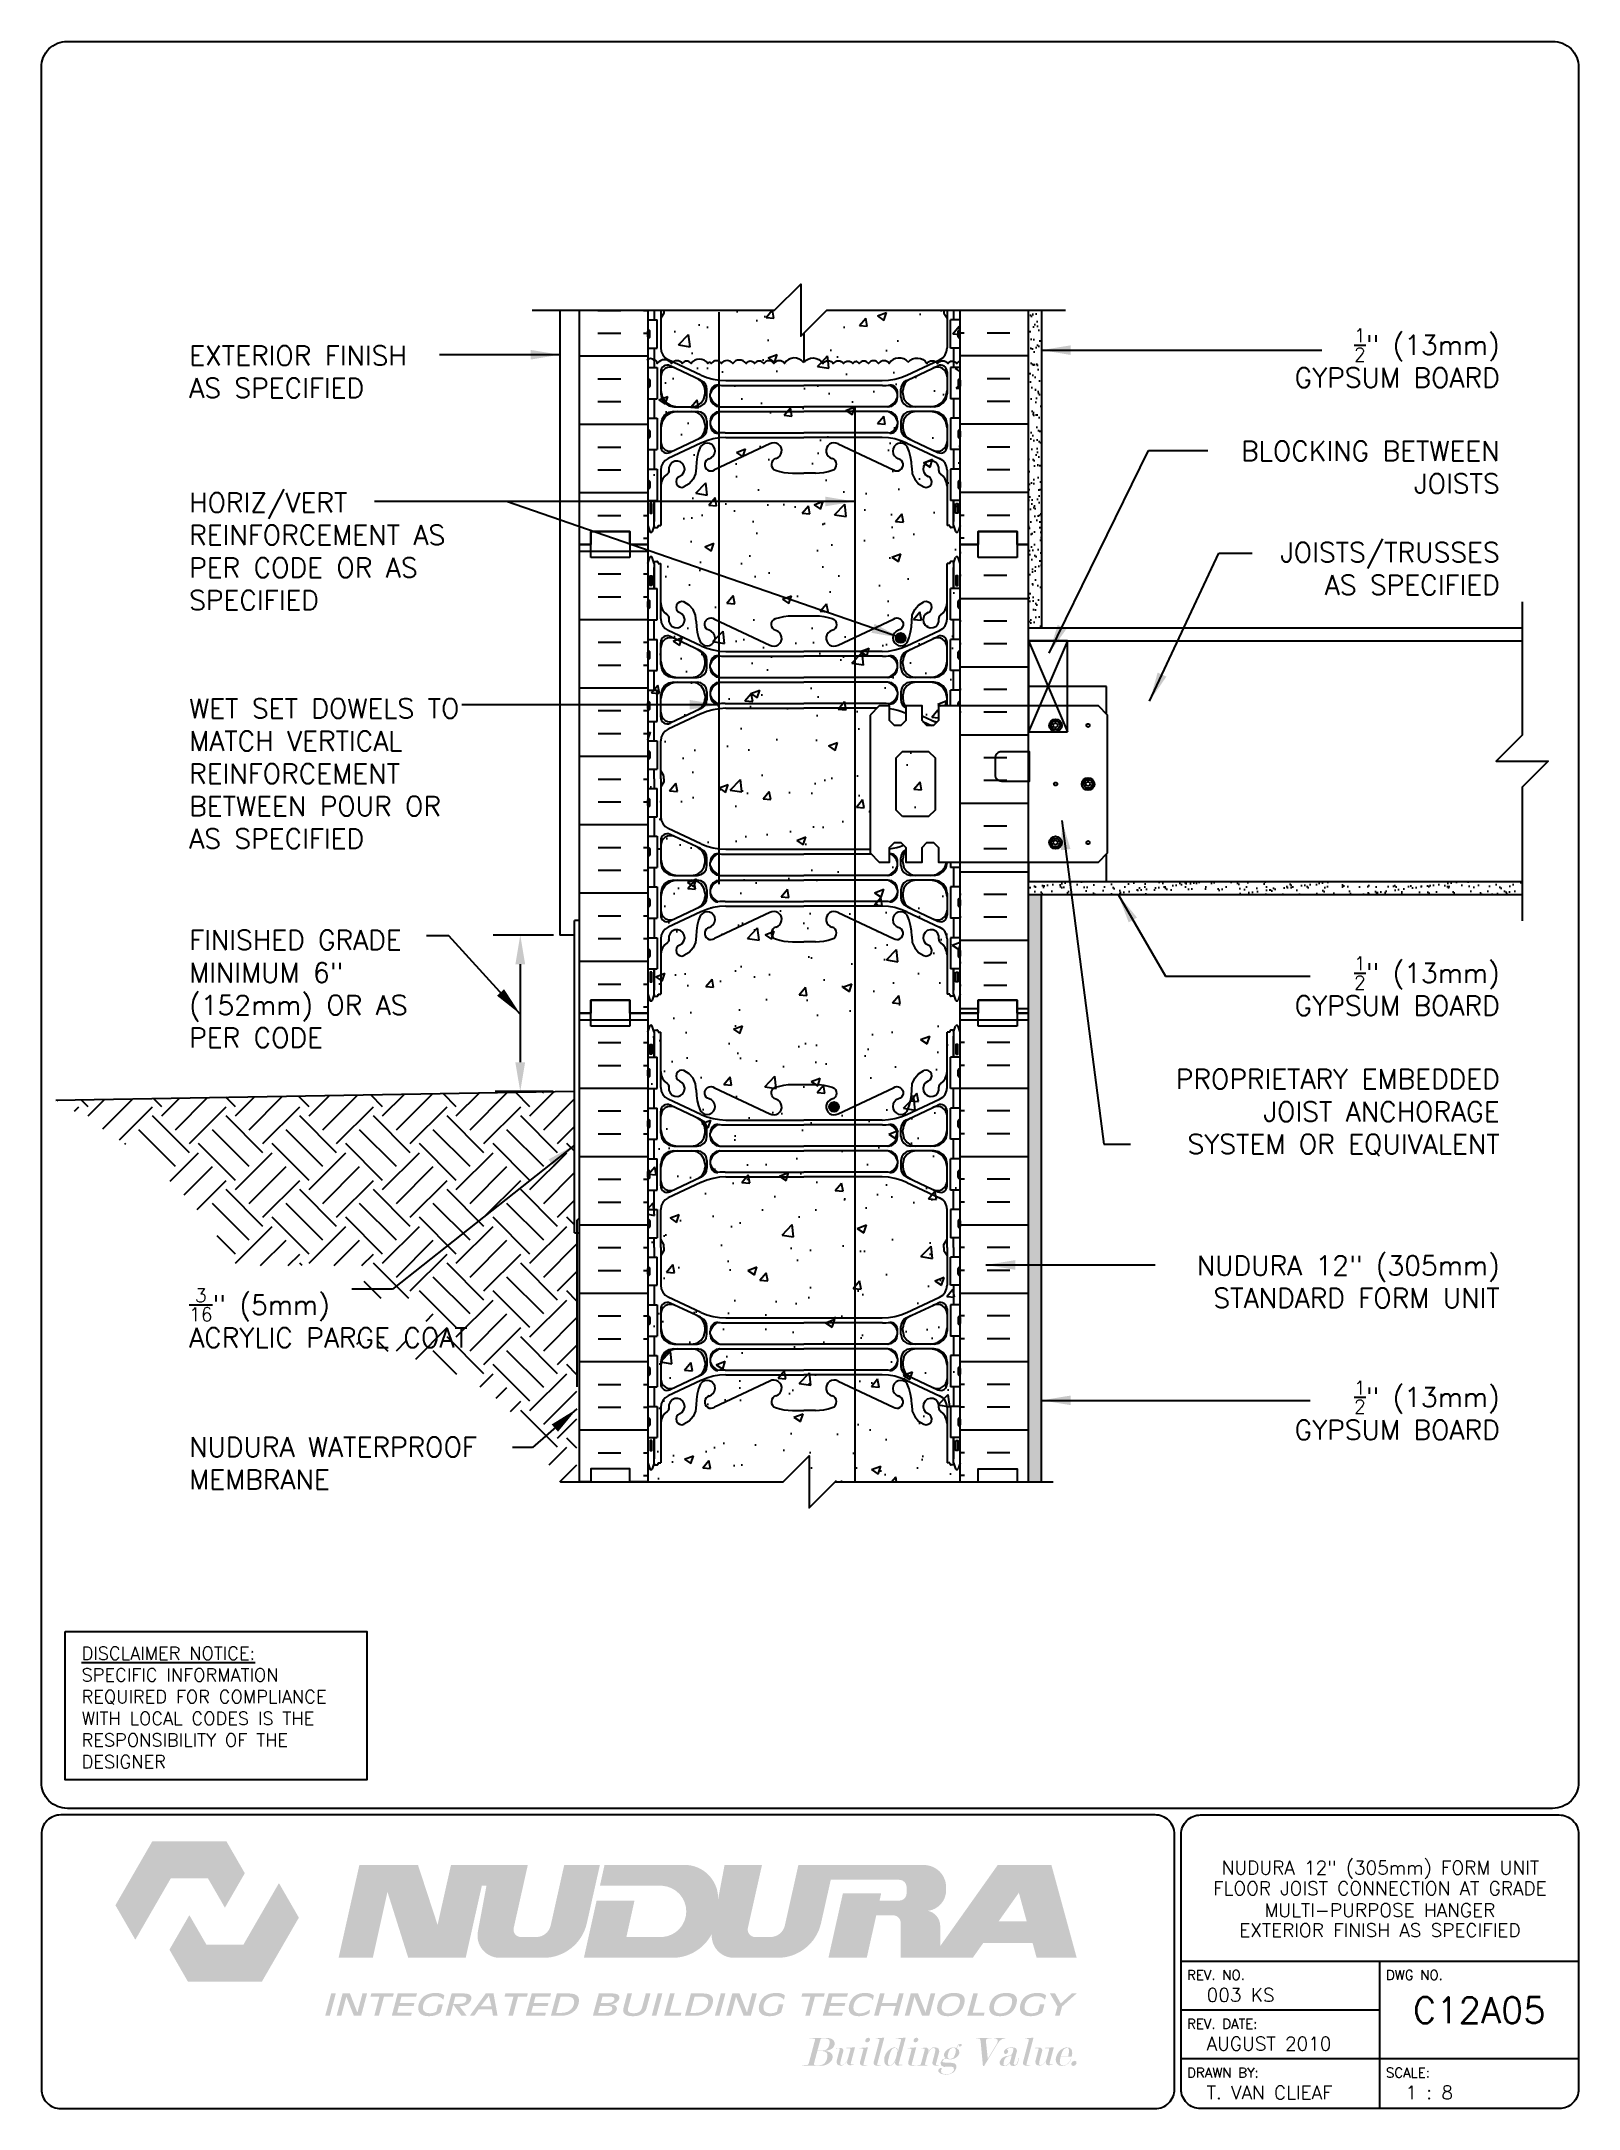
# Paper-space layout 'C12A05' of a CAD drawing. Header units: inches. Extents: x 0.42 to 7.8, y 0.49 to 10.41.
# The model-space entities are those that its viewports show. They can reach past a viewport. Long polylines and large blocks are cut down to what shows.
import ezdxf
from ezdxf.enums import TextEntityAlignment as Align

# ---------------------------------------------------------------- set-up
doc = ezdxf.new("R2010")
doc.units = ezdxf.units.IN
doc.header["$LTSCALE"] = 0.5
doc.header["$MEASUREMENT"] = 0
for name, pattern in [('DASHED2', [0.375, 0.25, -0.125]), ('DASHEDX2', [1.5, 1, -0.5]), ('HIDDEN2', [0.1875, 0.125, -0.0625])]:
    doc.linetypes.add(name, pattern=pattern)
for name, color, linetype in [('HATCH', 12, 'Continuous'), ('line25', 2, 'Continuous'), ('LINE3', 3, 'Continuous'), ('LINE50', 5, 'Continuous'), ('LINE9', 9, 'Continuous'), ('LOGO', 7, 'Continuous'), ('TBK_LINE65', 3, 'Continuous'), ('TBK_TEXT', 4, 'Continuous'), ('TEXT', 4, 'Continuous'), ('Web_Edge', 9, 'Continuous')]:
    doc.layers.add(name, color=color, linetype=linetype)
doc.styles.add('DIM', font='romans.shx', dxfattribs={"width": 0.7})
doc.styles.add('ROMANS', font='romans.shx', dxfattribs={"height": 0.75})
doc.dimstyles.new('ext_12', dxfattribs={"dimscale": 12, "dimtxt": 0.09375, "dimasz": 0.09375, "dimexe": 0.09375, "dimexo": 0.0625, "dimgap": 0.0625, "dimtad": 1, "dimdec": 1, "dimzin": 3, "dimdsep": 46, "dimlunit": 4, "dimtxsty": 'DIM', "dimcen": 0.09, "dimdle": 0.09375, "dimclrt": 4, "dimadec": 0, "dimazin": 0, "dimtfac": 1, "dimtdec": 1, "dimtmove": 2, "dimatfit": 3, "dimfxl": 0, "dimfrac": 2, "dimtolj": 1, "dimtzin": 0, "dimarcsym": 0})
pattern_1 = [(37.5, (67.9157, 13.3947), (-0.0157483, 0.48170594), [0, -0.38, 0, -0.425, 0, -0.40625]), (7.5, (67.9157, 13.3947), (0.4424442, 0.7055365), [0, -0.205, 0, -0.3425, 0, -0.13125]), (327.5, (67.6082, 13.3947), (0.7785355, 0.0014148), [0, -0.125, 0, -0.45, 0, -0.5875]), (317.5, (67.6082, 13.3947), (0.7515317, 0.219419), [0, -0.0625, 0, -0.295, 0, -0.3375])]
pattern_2 = [(180, (67.9157, 13.3947), (-3e-16, -2.625), []), (180, (67.9157, 12.5197), (-3e-16, -2.625), [0.875, -0.875]), (180, (67.9157, 11.6447), (-3e-16, -2.625), [0.875, -0.875])]

psp = doc.layouts.new('C12A05')

# ---------------------------------------------------------------- texts
at = {"layer": 'TBK_TEXT', "color": 7, "style": 'ROMANS'}
for s, p in [('REV. NO.', (5.9215, 1.107)), ('DWG NO.', (6.876, 1.107)), ('REV. DATE:', (5.9215, 0.8726)), ('DRAWN BY:', (5.9215, 0.6382)), ('SCALE:', (6.876, 0.6382))]:
    psp.add_text(s, height=0.04688, dxfattribs=at).set_placement(p)
at = {"layer": 'TEXT', "insert": (0.6134, 2.7065), "char_height": 0.0625, "width": 1.41371, "attachment_point": 1, "style": 'ROMANS'}
psp.add_mtext('{\\Fromans.shx|c1;\\LDISCLAIMER NOTICE:\\l\\PSPECIFIC INFORMATION REQUIRED FOR COMPLIANCE WITH LOCAL CODES IS THE RESPONSIBILITY OF THE DESIGNER}', dxfattribs=at)

msp = doc.modelspace()

# ---------------------------------------------------------------- texts
at = {"layer": 'TEXT', "char_height": 0.75, "style": 'ROMANS'}
for s, insert, width, attachment_point in [('\\A1;{\\H0.7x;\\S1/2;}" (13mm) GYPSUM BOARD', (197.099, 153.876), 9.12398, 6), ('EXTERIOR FINISH\\PAS SPECIFIED', (146.761, 153.347), 11.74859, 4), ('BLOCKING BETWEEN JOISTS', (197.099, 149.68), 11.39051, 6), ('HORIZ/VERT REINFORCEMENT AS PER CODE OR AS SPECIFIED', (146.761, 146.451), 11.74859, 4), ('JOISTS/TRUSSES AS SPECIFIED', (197.099, 145.786), 9.12398, 6), ('WET SET DOWELS TO MATCH VERTICAL REINFORCEMENT BETWEEN POUR OR AS SPECIFIED', (146.761, 137.915), 11.74859, 4), ('FINISHED GRADE MINIMUM 6" (152mm) OR AS PER CODE', (146.761, 129.647), 10.75183, 4), ('\\A1;{\\H0.7x;\\S1/2;}" (13mm) GYPSUM BOARD', (197.099, 129.754), 9.12398, 6), ('PROPRIETARY EMBEDDED JOIST ANCHORAGE \\PSYSTEM OR EQUIVALENT', (197.099, 124.898), 13.76939, 6), ('\\A1;NUDURA 12" (305mm) STANDARD FORM UNIT', (197.099, 118.395), 14.69725, 6), ('\\A1;{\\H0.7x;\\S3/16;}" (5mm) \\PACRYLIC PARGE COAT', (146.761, 117.008), 11.74859, 4), ('\\A1;{\\H0.7x;\\S1/2;}" (13mm) GYPSUM BOARD', (197.099, 113.464), 9.12398, 6), ('\\A1;NUDURA WATERPROOF MEMBRANE', (146.761, 111.426), 12.78313, 4)]:
    msp.add_mtext(s, dxfattribs=dict(at, insert=insert, width=width, attachment_point=attachment_point))

# ---------------------------------------------------------------- blocks, each defined once
blk = doc.blocks.new('TITLEBLOCK-Tag')
at = {"style": 'ROMANS'}
for tag, height, p in [('TITLE_LINE_1', 0.065, (0.927, -0.1328)), ('TITLE_LINE_2', 0.065, (0.9294, -0.2258)), ('CENTRE-LINE-3', 0.065, (0.927, -0.3246)), ('TITLE_LINE_4', 0.065, (0.927, -0.4299)), ('TITLE_LINE_5', 0.065, (0.927, -0.526)), ('DWG', 0.125, (1.4043, -0.9102))]:
    blk.add_attdef(tag, text='', height=height, dxfattribs=at).set_placement(p, align=Align.MIDDLE_CENTER)
for tag, p in [('LATEST_REVISION', (0.0954, -0.8366)), ('REVISION_DATE', (0.0954, -1.071)), ('DRAWN_BY', (0.0954, -1.3053)), ('SCALE', (1.0499, -1.3053))]:
    blk.add_attdef(tag, text='', height=0.065, dxfattribs=at).set_placement(p, align=Align.MIDDLE_LEFT)

# ---------------------------------------------------------------- hatches: boundary and pattern name
at = {"layer": 'HATCH'}
h = msp.add_hatch(dxfattribs=at)
h.set_pattern_fill('AR-CONC', color=256, scale=0.5, style=0)
h.paths.add_polyline_path([(172.854, 153.667, -0.520567), (173.247, 153.667, -0.520567), (173.654, 153.667, -0.508806), (174.377, 153.719, -0.508806), (175.1, 153.667, -0.520567), (175.506, 153.667, -0.520567), (175.899, 153.667, -0.520567), (176.253, 153.667, -0.191784), (176.377, 153.748), (176.377, 155.715), (171.252, 155.715), (170.252, 154.715), (170.252, 156.715), (169.252, 155.715), (164.377, 155.715), (164.377, 153.813, -0.448264), (164.614, 153.785, -0.520567), (164.745, 153.667, -0.520567), (165.295, 153.667, -0.520567), (165.702, 153.667, -0.520567), (166.042, 153.667, -0.520567), (166.684, 153.667, -0.520567), (166.815, 153.667, -0.520567), (167.208, 153.667, -0.520567), (167.641, 153.667, -0.520567), (168.152, 153.667, -0.520567), (168.479, 153.667, -0.520567), (168.833, 153.667, -0.520567), (169.226, 153.667, -0.520567), (169.632, 153.667, -0.520567), (170.366, 153.706, -0.520567), (171.1, 153.667, -0.520567), (171.506, 153.667, -0.520567), (171.899, 153.667, -0.520567), (172.253, 153.667, -0.191784), (172.377, 153.748, -0.191784), (172.5, 153.667, -0.520567)])
h = msp.add_hatch(dxfattribs=at)
h.set_pattern_fill('AR-SAND', color=256, scale=0.25, style=0)
h.set_pattern_definition(pattern_1)
h.paths.add_polyline_path([(179.502, 155.715), (179.002, 155.715), (179.002, 146.715), (179.002, 143.515), (179.502, 143.515)])
h = msp.add_hatch(dxfattribs=at)
h.set_pattern_fill('AR-CONC', color=256, scale=0.5, style=0)
h.paths.add_polyline_path([(171.1, 153.667, 0.520567), (170.366, 153.706, 0.520567), (169.632, 153.667, 0.520567), (169.226, 153.667, 0.520567), (168.833, 153.667, 0.520567), (168.479, 153.667, 0.520567), (168.152, 153.667, 0.520567), (167.641, 153.667, 0.520567), (167.208, 153.667, 0.520567), (166.815, 153.667, 0.520567), (166.684, 153.667, 0.520567), (166.042, 153.667, 0.520567), (165.702, 153.667, 0.520567), (165.295, 153.667, 0.520567), (164.745, 153.667, 0.520567), (164.614, 153.785, 0.448264), (164.377, 153.813), (164.377, 146.715), (164.377, 128.715), (164.377, 110.715), (169.58, 110.715), (170.58, 111.715), (170.58, 109.715), (171.58, 110.715), (176.377, 110.715), (176.377, 128.715), (176.377, 134.515), (175.542, 134.515), (175.542, 135.078), (175.354, 135.265), (175.104, 135.265), (174.917, 135.078), (174.917, 134.515), (174.292, 134.515), (174.292, 135.078), (174.104, 135.265), (173.854, 135.265), (173.667, 135.078), (173.667, 134.515), (173.27, 134.515), (172.917, 134.869), (172.917, 140.161), (173.27, 140.515), (173.667, 140.515), (173.667, 139.953), (173.854, 139.765), (174.104, 139.765), (174.292, 139.953), (174.292, 140.515), (174.917, 140.515), (174.917, 139.953), (175.104, 139.765), (175.354, 139.765), (175.542, 139.953), (175.542, 140.515), (176.377, 140.515), (176.377, 146.715), (176.377, 153.748, 0.191784), (176.253, 153.667, 0.520567), (175.899, 153.667, 0.520567), (175.506, 153.667, 0.520567), (175.1, 153.667, 0.508806), (174.377, 153.719, 0.508806), (173.654, 153.667, 0.520567), (173.247, 153.667, 0.520567), (172.854, 153.667, 0.520567), (172.5, 153.667, 0.191784), (172.377, 153.748, 0.191784), (172.253, 153.667, 0.520567), (171.899, 153.667, 0.520567), (171.506, 153.667, 0.520567)])
h = msp.add_hatch(dxfattribs=at)
h.set_pattern_fill('INSUL', color=256, scale=7, style=0)
h.set_pattern_definition([(0, (-2761.7848, -268.2945), (0, 2.625), []), (0, (-2761.7848, -267.4195), (0, 2.625), [0.875, -0.875]), (0, (-2761.7848, -266.5445), (0, 2.625), [0.875, -0.875])])
h.paths.add_polyline_path([(161.752, 128.715), (162.189, 128.715), (162.189, 129.215), (163.689, 129.215), (163.689, 128.715), (164.377, 128.715), (164.377, 146.715), (163.689, 146.715), (163.689, 147.215), (162.189, 147.215), (162.189, 146.715), (161.752, 146.715)])
h = msp.add_hatch(dxfattribs=at)
h.set_pattern_fill('INSUL', color=256, scale=7, angle=180, style=0)
h.set_pattern_definition(pattern_2)
h.paths.add_polyline_path([(176.372, 142.811), (176.072, 142.811), (176.072, 142.311), (176.372, 142.311)])
h.paths.add_polyline_path([(179.002, 146.715), (178.564, 146.715), (178.564, 146.215), (177.064, 146.215), (177.064, 146.715), (176.377, 146.715), (176.377, 140.515), (179.002, 140.515)])
h = msp.add_hatch(dxfattribs=at)
h.set_pattern_fill('AR-CONC', color=256, scale=0.5, style=0)
h.set_pattern_definition([(50, (-4.9674, 1.3075), (3.5863, -0.31376), [0.375, -4.125]), (355, (-4.9674, 1.3075), (-0.693757, 3.76096), [0.3, -3.3]), (100.4514, (-4.6686, 1.2813), (2.892547, 3.4472), [0.3187, -3.50571]), (46.1842, (-4.9674, 2.3075), (5.336205, -0.827595), [0.5625, -6.1875]), (96.6356, (-4.523, 2.2385), (4.67331, 4.87059), [0.47805, -5.25856]), (351.1842, (-4.9674, 2.3075), (4.67331, 4.87059), [0.45, -4.95]), (21, (-4.4674, 2.0575), (2.984535, -2.013094), [0.375, -4.125]), (326, (-4.4674, 2.0575), (1.216577, 3.62575), [0.3, -3.3]), (71.4514, (-4.2187, 1.8897), (4.201113, 1.61265), [0.3187, -3.50571]), (37.5, (-4.9674, 1.3075), (0.060799, 1.664469), [0, -3.26, 0, -3.35, 0, -3.3125]), (7.5, (-4.9674, 1.3075), (1.315348, 1.972059), [0, -1.91, 0, -3.185, 0, -1.2625]), (327.5, (-6.0824, 1.3075), (2.669112, -0.112774), [0, -1.25, 0, -3.9, 0, -5.175]), (317.5, (-6.5824, 1.3075), (2.91593, 0.500525), [0, -1.625, 0, -2.59, 0, -3.675])])
h.paths.add_polyline_path([(173.917, 138.515), (173.917, 136.515), (174.167, 136.265), (175.167, 136.265), (175.417, 136.515), (175.417, 138.515), (175.167, 138.765), (174.167, 138.765)])
h = msp.add_hatch(dxfattribs=at)
h.set_pattern_fill('INSUL', color=256, scale=7, angle=180, style=0)
h.set_pattern_definition(pattern_2)
h.paths.add_polyline_path([(179.002, 134.515), (176.377, 134.515), (176.377, 128.715), (177.064, 128.715), (177.064, 129.215), (178.564, 129.215), (178.564, 128.715), (179.002, 128.715)])
h = msp.add_hatch(dxfattribs=at)
h.set_pattern_fill('AR-SAND', color=256, scale=0.25, style=0)
h.set_pattern_definition(pattern_1)
h.paths.add_polyline_path([(179.002, 133.765), (179.002, 133.265), (197.967, 133.265), (197.967, 133.765)])
h = msp.add_hatch(dxfattribs=at)
h.set_pattern_fill('AR-SAND', color=256, scale=0.25, style=0)
h.set_pattern_definition(pattern_1)
h.paths.add_polyline_path([(179.502, 133.265), (179.002, 133.265), (179.002, 128.715), (179.002, 110.715), (179.502, 110.715)])
h = msp.add_hatch(dxfattribs=at)
h.set_pattern_fill('INSUL', color=256, scale=7, style=0)
h.set_pattern_definition([(0, (-2761.7848, -286.2945), (0, 2.625), []), (0, (-2761.7848, -285.4195), (0, 2.625), [0.875, -0.875]), (0, (-2761.7848, -284.5445), (0, 2.625), [0.875, -0.875])])
h.paths.add_polyline_path([(161.752, 110.715), (162.189, 110.715), (162.189, 111.215), (163.689, 111.215), (163.689, 110.715), (164.377, 110.715), (164.377, 128.715), (163.689, 128.715), (163.689, 129.215), (162.189, 129.215), (162.189, 128.715), (161.752, 128.715)])
h = msp.add_hatch(dxfattribs=at)
h.set_pattern_fill('INSUL', color=256, scale=7, style=0)
h.set_pattern_definition([(180, (3102.5383, -286.2945), (0, 2.625), []), (180, (3102.5383, -285.4195), (0, 2.625), [0.875, -0.875]), (180, (3102.5383, -284.5445), (0, 2.625), [0.875, -0.875])])
h.paths.add_polyline_path([(179.002, 110.715), (178.564, 110.715), (178.564, 111.215), (177.064, 111.215), (177.064, 110.715), (176.377, 110.715), (176.377, 128.715), (177.064, 128.715), (177.064, 129.215), (178.564, 129.215), (178.564, 128.715), (179.002, 128.715)])
h = msp.add_hatch(dxfattribs=at)
h.set_pattern_fill('EARTH', color=256, scale=8, angle=45, style=0)
h.set_pattern_definition([(45, (61.9157, 13.3947), (2e-16, 2.828427), [2, -2]), (45, (61.3854, 13.925), (2e-16, 2.828427), [2, -2]), (45, (60.855, 14.4554), (2e-16, 2.828427), [2, -2]), (135, (60.855, 14.809), (-2.828427, 4e-16), [2, -2]), (135, (61.3854, 15.3393), (-2.828427, 4e-16), [2, -2]), (135, (61.9157, 15.8696), (-2.828427, 4e-16), [2, -2])])
edge = h.paths.add_edge_path()
edge.add_spline(control_points=[(152.634, 116.124), (155.653, 115.489), (158.294, 114.663), (159.832, 112.567), (160.221, 111.956)], knot_values=[15.477298, 15.477298, 15.477298, 15.477298, 21.162657, 23.307813, 23.307813, 23.307813, 23.307813], degree=3, periodic=0)
edge.add_line((160.221, 111.956), (161.002, 110.715))
edge.add_line((161.002, 110.715), (161.658, 110.715))
edge.add_line((161.658, 110.715), (161.658, 120.274))
edge.add_line((161.658, 120.274), (161.564, 120.274))
edge.add_line((161.564, 120.274), (161.564, 125.715))
edge.add_line((161.564, 125.715), (141.642, 125.367))
edge.add_spline(control_points=[(141.642, 125.367), (142.761, 124.705), (145.036, 123.357), (147.256, 121.107), (148.253, 119.542), (148.546, 119.019)], knot_values=[0, 0, 0, 0, 3.887421, 7.907558, 9.371794, 9.371794, 9.371794, 9.371794], degree=3, periodic=0)
edge.add_line((148.546, 119.019), (153.48, 119.019))
edge.add_line((153.48, 119.019), (153.48, 117.75))
edge.add_line((153.48, 117.75), (155.863, 117.75))
edge.add_line((155.863, 117.75), (155.863, 116.124))
edge.add_line((155.863, 116.124), (152.634, 116.124))
at = {"layer": 'LINE3'}
for points in [[(173.908, 143.127, 1), (174.283, 143.127, 1)], [(171.347, 125.115, 1), (171.722, 125.115, 1)]]:
    msp.add_hatch(color=256, dxfattribs=at).paths.add_polyline_path(points)

# ---------------------------------------------------------------- linework, layer by layer
at = {"layer": 'HATCH'}
for p, q in [((162.465, 155.705), (163.34, 155.705)), ((164.215, 155.705), (164.377, 155.705)), ((176.538, 155.705), (176.377, 155.705)), ((178.288, 155.705), (177.413, 155.705)), ((162.465, 154.83), (163.34, 154.83)), ((164.215, 154.83), (164.377, 154.83)), ((176.538, 154.83), (176.377, 154.83)), ((178.288, 154.83), (177.413, 154.83)), ((161.752, 153.955), (164.377, 153.955)), ((166.767, 153.624), (166.767, 153.624)), ((168.154, 153.616), (168.154, 153.616)), ((168.457, 153.468), (168.457, 153.468)), ((169.436, 153.511), (169.436, 153.511)), ((169.709, 153.633), (169.709, 153.633)), ((179.002, 153.955), (176.377, 153.955)), ((162.465, 153.08), (163.34, 153.08)), ((178.288, 153.08), (177.413, 153.08)), ((162.465, 152.205), (163.34, 152.205)), ((178.288, 152.205), (177.413, 152.205)), ((161.752, 151.33), (164.377, 151.33)), ((179.002, 151.33), (176.377, 151.33)), ((162.465, 150.455), (163.34, 150.455)), ((178.288, 150.455), (177.413, 150.455)), ((162.465, 149.58), (163.34, 149.58)), ((178.288, 149.58), (177.413, 149.58)), ((161.752, 148.705), (164.377, 148.705)), ((179.002, 148.705), (176.377, 148.705)), ((162.465, 147.83), (163.34, 147.83)), ((164.215, 147.83), (164.377, 147.83)), ((176.538, 147.83), (176.377, 147.83)), ((178.288, 147.83), (177.413, 147.83)), ((164.215, 146.955), (164.377, 146.955)), ((176.538, 146.955), (176.377, 146.955))]:
    msp.add_line(p, q, dxfattribs=at)
at = {"layer": 'HATCH', "linetype": 'HIDDEN2'}
for p, q in [((176.416, 140.27), (176.377, 140.27)), ((178.166, 140.27), (177.291, 140.27)), ((179.002, 139.395), (176.377, 139.395)), ((178.166, 138.52), (177.291, 138.52)), ((178.166, 137.645), (177.291, 137.645)), ((179.002, 136.77), (176.377, 136.77)), ((178.166, 135.895), (177.291, 135.895)), ((178.166, 135.02), (177.291, 135.02))]:
    msp.add_line(p, q, dxfattribs=at)
at = {"layer": 'HATCH'}
for points in [[(170.366, 153.706, 0.520567), (169.632, 153.667, 0.520567), (169.226, 153.667, 0.520567), (168.833, 153.667, 0.520567), (168.479, 153.667, 0.520567), (168.152, 153.667, 0.520567), (167.641, 153.667, 0.520567), (167.208, 153.667, 0.520567), (166.815, 153.667, 0.520567), (166.684, 153.667, 0.520567), (166.042, 153.667, 0.520567), (165.702, 153.667, 0.520567), (165.295, 153.667, 0.520567), (164.745, 153.667, 0.520567), (164.614, 153.785, 0.520567), (164.352, 153.785)], [(170.366, 153.706, -0.520567), (171.1, 153.667, -0.520567), (171.506, 153.667, -0.520567), (171.899, 153.667, -0.520567), (172.253, 153.667, -0.191784), (172.377, 153.748, -0.191784)], [(174.377, 153.719, 0.508806), (173.654, 153.667, 0.520567), (173.247, 153.667, 0.520567), (172.854, 153.667, 0.520567), (172.5, 153.667, 0.191784), (172.377, 153.748)], [(174.377, 153.719, -0.508806), (175.1, 153.667, -0.520567), (175.506, 153.667, -0.520567), (175.899, 153.667, -0.520567), (176.253, 153.667, -0.191784), (176.377, 153.748)]]:
    msp.add_lwpolyline(points, format="xyb", dxfattribs=at)
at = {"layer": 'line25'}
for p, q in [((164.377, 155.715), (164.377, 146.715)), ((176.377, 146.715), (176.377, 155.715)), ((164.377, 155.34), (164.742, 155.34)), ((164.377, 154.69), (164.377, 154.91)), ((164.377, 154.855), (164.377, 154.855)), ((164.417, 154.95), (164.417, 154.95)), ((164.457, 154.69), (164.457, 154.91)), ((164.742, 154.26), (164.742, 155.34)), ((176.377, 155.34), (176.012, 155.34)), ((176.012, 154.26), (176.012, 155.34)), ((176.297, 154.69), (176.297, 154.91)), ((176.337, 154.95), (176.337, 154.95)), ((176.377, 154.69), (176.377, 154.91)), ((176.377, 154.855), (176.377, 154.855)), ((164.377, 154.745), (164.377, 154.745)), ((164.377, 154.26), (164.742, 154.26)), ((164.417, 154.65), (164.417, 154.65)), ((176.377, 154.26), (176.012, 154.26)), ((176.337, 154.65), (176.337, 154.65)), ((176.377, 154.745), (176.377, 154.745)), ((164.377, 153.51), (164.742, 153.51)), ((164.742, 153.51), (164.742, 152.31)), ((176.377, 153.51), (176.012, 153.51)), ((176.012, 153.51), (176.012, 152.31)), ((164.377, 153.02), (164.377, 152.8)), ((164.377, 152.965), (164.377, 152.965)), ((164.377, 152.855), (164.377, 152.855)), ((164.417, 153.06), (164.417, 153.06)), ((164.417, 152.76), (164.417, 152.76)), ((164.457, 153.02), (164.457, 152.8)), ((176.297, 153.02), (176.297, 152.8)), ((176.337, 153.06), (176.337, 153.06)), ((176.337, 152.76), (176.337, 152.76)), ((176.377, 153.02), (176.377, 152.8)), ((176.377, 152.965), (176.377, 152.965)), ((176.377, 152.855), (176.377, 152.855)), ((164.377, 152.31), (164.742, 152.31)), ((176.377, 152.31), (176.012, 152.31)), ((164.377, 151.56), (164.742, 151.56)), ((164.377, 151.07), (164.377, 150.85)), ((164.377, 151.015), (164.377, 151.015)), ((164.377, 150.905), (164.377, 150.905)), ((164.457, 151.07), (164.457, 150.85)), ((164.742, 151.56), (164.742, 150.36)), ((176.377, 151.56), (176.012, 151.56)), ((176.012, 151.56), (176.012, 150.36)), ((176.297, 151.07), (176.297, 150.85)), ((176.377, 151.07), (176.377, 150.85)), ((176.377, 151.015), (176.377, 151.015)), ((176.377, 150.905), (176.377, 150.905)), ((164.377, 150.36), (164.742, 150.36)), ((164.417, 150.81), (164.417, 150.81)), ((176.377, 150.36), (176.012, 150.36)), ((176.337, 150.81), (176.337, 150.81)), ((164.377, 149.61), (164.742, 149.61)), ((164.742, 149.61), (164.742, 148.41)), ((176.377, 149.61), (176.012, 149.61)), ((176.012, 149.61), (176.012, 148.41)), ((164.377, 149.12), (164.377, 148.9)), ((164.377, 149.065), (164.377, 149.065)), ((164.377, 148.955), (164.377, 148.955)), ((164.417, 149.16), (164.417, 149.16)), ((164.417, 148.86), (164.417, 148.86)), ((164.457, 149.12), (164.457, 148.9)), ((176.297, 149.12), (176.297, 148.9)), ((176.337, 149.16), (176.337, 149.16)), ((176.337, 148.86), (176.337, 148.86)), ((176.377, 149.12), (176.377, 148.9)), ((176.377, 149.065), (176.377, 149.065)), ((176.377, 148.955), (176.377, 148.955)), ((164.377, 148.41), (164.742, 148.41)), ((176.377, 148.41), (176.012, 148.41)), ((164.377, 146.715), (164.377, 128.715)), ((176.377, 140.515), (176.377, 146.715)), ((164.377, 145.02), (164.742, 145.02)), ((164.377, 144.31), (164.377, 144.53)), ((164.417, 144.57), (164.417, 144.57)), ((164.457, 144.31), (164.457, 144.53)), ((164.742, 143.82), (164.742, 145.02)), ((176.377, 145.02), (176.012, 145.02)), ((176.012, 143.82), (176.012, 145.02)), ((176.297, 144.31), (176.297, 144.53)), ((176.337, 144.57), (176.337, 144.57)), ((176.377, 144.31), (176.377, 144.53)), ((164.377, 144.475), (164.377, 144.475)), ((164.377, 144.365), (164.377, 144.365)), ((164.377, 143.82), (164.742, 143.82)), ((164.417, 144.27), (164.417, 144.27)), ((176.377, 143.82), (176.012, 143.82)), ((176.337, 144.27), (176.337, 144.27)), ((176.377, 144.475), (176.377, 144.475)), ((176.377, 144.365), (176.377, 144.365)), ((164.377, 143.07), (164.742, 143.07)), ((164.742, 141.87), (164.742, 143.07)), ((176.377, 143.07), (176.012, 143.07)), ((176.012, 141.87), (176.012, 143.07)), ((179.002, 143.015), (197.967, 143.015)), ((164.377, 142.36), (164.377, 142.58)), ((164.377, 142.525), (164.377, 142.525)), ((164.377, 142.415), (164.377, 142.415)), ((164.417, 142.62), (164.417, 142.62)), ((164.417, 142.32), (164.417, 142.32)), ((164.457, 142.36), (164.457, 142.58)), ((176.297, 142.36), (176.297, 142.58)), ((176.337, 142.62), (176.337, 142.62)), ((176.337, 142.32), (176.337, 142.32)), ((176.377, 142.36), (176.377, 142.58)), ((176.377, 142.525), (176.377, 142.525)), ((176.377, 142.415), (176.377, 142.415)), ((164.377, 141.87), (164.742, 141.87)), ((176.377, 141.87), (176.012, 141.87)), ((164.377, 141.12), (164.742, 141.12)), ((164.377, 140.41), (164.377, 140.63)), ((164.377, 140.575), (164.377, 140.575)), ((164.417, 140.67), (164.417, 140.67)), ((164.457, 140.41), (164.457, 140.63)), ((164.742, 139.92), (164.742, 141.12)), ((176.377, 141.12), (176.012, 141.12)), ((176.012, 140.515), (176.012, 141.12)), ((176.297, 140.515), (176.297, 140.63)), ((176.337, 140.67), (176.337, 140.67)), ((176.377, 140.575), (176.377, 140.575)), ((182.002, 141.265), (179.002, 141.265)), ((179.002, 141.265), (179.002, 140.515)), ((182.002, 140.201), (182.002, 141.265)), ((164.377, 140.465), (164.377, 140.465)), ((164.377, 139.92), (164.742, 139.92)), ((164.417, 140.37), (164.417, 140.37)), ((176.377, 140.465), (176.377, 140.465)), ((164.377, 139.17), (164.742, 139.17)), ((164.742, 139.17), (164.742, 138.09)), ((164.377, 138.74), (164.377, 138.52)), ((164.377, 138.685), (164.377, 138.685)), ((164.377, 138.575), (164.377, 138.575)), ((164.417, 138.78), (164.417, 138.78)), ((164.417, 138.48), (164.417, 138.48)), ((164.457, 138.74), (164.457, 138.52)), ((164.377, 138.09), (164.742, 138.09)), ((164.377, 137.34), (164.742, 137.34)), ((164.377, 136.69), (164.377, 136.91)), ((164.377, 136.855), (164.377, 136.855)), ((164.377, 136.745), (164.377, 136.745)), ((164.417, 136.95), (164.417, 136.95)), ((164.417, 136.65), (164.417, 136.65)), ((164.457, 136.69), (164.457, 136.91)), ((164.742, 136.26), (164.742, 137.34)), ((164.377, 136.26), (164.742, 136.26)), ((164.377, 135.51), (164.742, 135.51)), ((164.377, 135.02), (164.377, 134.8)), ((164.417, 135.06), (164.417, 135.06)), ((164.457, 135.02), (164.457, 134.8)), ((164.742, 135.51), (164.742, 134.31)), ((164.377, 134.965), (164.377, 134.965)), ((164.377, 134.855), (164.377, 134.855)), ((164.377, 134.31), (164.742, 134.31)), ((164.417, 134.76), (164.417, 134.76)), ((176.012, 134.515), (176.012, 134.31)), ((176.377, 134.31), (176.012, 134.31)), ((176.377, 128.715), (176.377, 134.515)), ((179.002, 134.515), (179.002, 133.765)), ((182.002, 133.765), (182.002, 134.829)), ((164.377, 133.56), (164.742, 133.56)), ((164.742, 133.56), (164.742, 132.36)), ((176.377, 133.56), (176.012, 133.56)), ((176.012, 133.56), (176.012, 132.36)), ((179.002, 133.765), (197.967, 133.765)), ((179.002, 133.765), (182.002, 133.765)), ((164.377, 133.07), (164.377, 132.85)), ((164.377, 133.015), (164.377, 133.015)), ((164.377, 132.905), (164.377, 132.905)), ((164.417, 132.81), (164.417, 132.81)), ((164.457, 133.07), (164.457, 132.85)), ((176.297, 133.07), (176.297, 132.85)), ((176.337, 132.81), (176.337, 132.81)), ((176.377, 133.07), (176.377, 132.85)), ((176.377, 133.015), (176.377, 133.015)), ((176.377, 132.905), (176.377, 132.905)), ((164.377, 132.36), (164.742, 132.36)), ((176.377, 132.36), (176.012, 132.36)), ((164.377, 131.61), (164.742, 131.61)), ((164.377, 131.12), (164.377, 130.9)), ((164.377, 131.065), (164.377, 131.065)), ((164.417, 131.16), (164.417, 131.16)), ((164.457, 131.12), (164.457, 130.9)), ((164.742, 131.61), (164.742, 130.41)), ((176.377, 131.61), (176.012, 131.61)), ((176.012, 131.61), (176.012, 130.41)), ((176.297, 131.12), (176.297, 130.9)), ((176.337, 131.16), (176.337, 131.16)), ((176.377, 131.12), (176.377, 130.9)), ((176.377, 131.065), (176.377, 131.065)), ((164.377, 130.955), (164.377, 130.955)), ((164.377, 130.41), (164.742, 130.41)), ((164.417, 130.86), (164.417, 130.86)), ((176.377, 130.41), (176.012, 130.41)), ((176.337, 130.86), (176.337, 130.86)), ((176.377, 130.955), (176.377, 130.955)), ((164.377, 128.715), (164.377, 110.715)), ((176.377, 110.715), (176.377, 128.715)), ((164.377, 127.02), (164.742, 127.02)), ((164.377, 126.31), (164.377, 126.53)), ((164.377, 126.475), (164.377, 126.475)), ((164.377, 126.365), (164.377, 126.365)), ((164.417, 126.57), (164.417, 126.57)), ((164.417, 126.27), (164.417, 126.27)), ((164.457, 126.31), (164.457, 126.53)), ((164.742, 125.82), (164.742, 127.02)), ((176.377, 127.02), (176.012, 127.02)), ((176.012, 125.82), (176.012, 127.02)), ((176.297, 126.31), (176.297, 126.53)), ((176.337, 126.57), (176.337, 126.57)), ((176.337, 126.27), (176.337, 126.27)), ((176.377, 126.31), (176.377, 126.53)), ((176.377, 126.475), (176.377, 126.475)), ((176.377, 126.365), (176.377, 126.365)), ((164.377, 125.82), (164.742, 125.82)), ((176.377, 125.82), (176.012, 125.82)), ((164.377, 125.07), (164.742, 125.07)), ((164.742, 123.87), (164.742, 125.07)), ((176.377, 125.07), (176.012, 125.07)), ((176.012, 123.87), (176.012, 125.07)), ((164.377, 124.36), (164.377, 124.58)), ((164.377, 124.525), (164.377, 124.525)), ((164.377, 124.415), (164.377, 124.415)), ((164.377, 123.87), (164.742, 123.87)), ((164.417, 124.62), (164.417, 124.62)), ((164.417, 124.32), (164.417, 124.32)), ((164.457, 124.36), (164.457, 124.58)), ((176.377, 123.87), (176.012, 123.87)), ((176.297, 124.36), (176.297, 124.58)), ((176.337, 124.62), (176.337, 124.62)), ((176.337, 124.32), (176.337, 124.32)), ((176.377, 124.36), (176.377, 124.58)), ((176.377, 124.525), (176.377, 124.525)), ((176.377, 124.415), (176.377, 124.415)), ((164.377, 123.12), (164.742, 123.12)), ((164.742, 121.92), (164.742, 123.12)), ((176.377, 123.12), (176.012, 123.12)), ((176.012, 121.92), (176.012, 123.12)), ((164.377, 122.41), (164.377, 122.63)), ((164.377, 122.575), (164.377, 122.575)), ((164.377, 122.465), (164.377, 122.465)), ((164.417, 122.67), (164.417, 122.67)), ((164.417, 122.37), (164.417, 122.37)), ((164.457, 122.41), (164.457, 122.63)), ((176.297, 122.41), (176.297, 122.63)), ((176.337, 122.67), (176.337, 122.67)), ((176.337, 122.37), (176.337, 122.37)), ((176.377, 122.41), (176.377, 122.63)), ((176.377, 122.575), (176.377, 122.575)), ((176.377, 122.465), (176.377, 122.465)), ((164.377, 121.92), (164.742, 121.92)), ((176.377, 121.92), (176.012, 121.92)), ((164.377, 121.17), (164.742, 121.17)), ((164.377, 120.74), (164.377, 120.52)), ((164.417, 120.78), (164.417, 120.78)), ((164.457, 120.74), (164.457, 120.52)), ((164.742, 121.17), (164.742, 120.09)), ((176.377, 121.17), (176.012, 121.17)), ((176.012, 121.17), (176.012, 120.09)), ((176.297, 120.74), (176.297, 120.52)), ((176.337, 120.78), (176.337, 120.78)), ((176.377, 120.74), (176.377, 120.52)), ((164.377, 120.685), (164.377, 120.685)), ((164.377, 120.575), (164.377, 120.575)), ((164.377, 120.09), (164.742, 120.09)), ((164.417, 120.48), (164.417, 120.48)), ((176.377, 120.09), (176.012, 120.09)), ((176.337, 120.48), (176.337, 120.48)), ((176.377, 120.685), (176.377, 120.685)), ((176.377, 120.575), (176.377, 120.575)), ((164.377, 119.34), (164.742, 119.34)), ((164.742, 118.26), (164.742, 119.34)), ((176.377, 119.34), (176.012, 119.34)), ((176.012, 118.26), (176.012, 119.34)), ((164.377, 118.69), (164.377, 118.91)), ((164.377, 118.855), (164.377, 118.855)), ((164.377, 118.745), (164.377, 118.745)), ((164.417, 118.95), (164.417, 118.95)), ((164.417, 118.65), (164.417, 118.65)), ((164.457, 118.69), (164.457, 118.91)), ((176.297, 118.69), (176.297, 118.91)), ((176.337, 118.95), (176.337, 118.95)), ((176.337, 118.65), (176.337, 118.65)), ((176.377, 118.69), (176.377, 118.91)), ((176.377, 118.855), (176.377, 118.855)), ((176.377, 118.745), (176.377, 118.745)), ((164.377, 118.26), (164.742, 118.26)), ((176.377, 118.26), (176.012, 118.26)), ((164.377, 117.51), (164.742, 117.51)), ((164.377, 117.02), (164.377, 116.8)), ((164.377, 116.965), (164.377, 116.965)), ((164.377, 116.855), (164.377, 116.855)), ((164.417, 117.06), (164.417, 117.06)), ((164.417, 116.76), (164.417, 116.76)), ((164.457, 117.02), (164.457, 116.8)), ((164.742, 117.51), (164.742, 116.31)), ((176.377, 117.51), (176.012, 117.51)), ((176.012, 117.51), (176.012, 116.31)), ((176.297, 117.02), (176.297, 116.8)), ((176.337, 117.06), (176.337, 117.06)), ((176.337, 116.76), (176.337, 116.76)), ((176.377, 117.02), (176.377, 116.8)), ((176.377, 116.965), (176.377, 116.965)), ((176.377, 116.855), (176.377, 116.855)), ((164.377, 116.31), (164.742, 116.31)), ((176.377, 116.31), (176.012, 116.31)), ((164.377, 115.56), (164.742, 115.56)), ((164.742, 115.56), (164.742, 114.36)), ((176.377, 115.56), (176.012, 115.56)), ((176.012, 115.56), (176.012, 114.36)), ((164.377, 115.07), (164.377, 114.85)), ((164.377, 115.015), (164.377, 115.015)), ((164.377, 114.905), (164.377, 114.905)), ((164.377, 114.36), (164.742, 114.36)), ((164.417, 114.81), (164.417, 114.81)), ((164.457, 115.07), (164.457, 114.85)), ((176.377, 114.36), (176.012, 114.36)), ((176.297, 115.07), (176.297, 114.85)), ((176.337, 114.81), (176.337, 114.81)), ((176.377, 115.07), (176.377, 114.85)), ((176.377, 115.015), (176.377, 115.015)), ((176.377, 114.905), (176.377, 114.905)), ((164.377, 113.61), (164.742, 113.61)), ((164.742, 113.61), (164.742, 112.41)), ((176.377, 113.61), (176.012, 113.61)), ((176.012, 113.61), (176.012, 112.41)), ((164.377, 113.12), (164.377, 112.9)), ((164.377, 113.065), (164.377, 113.065)), ((164.377, 112.955), (164.377, 112.955)), ((164.417, 113.16), (164.417, 113.16)), ((164.417, 112.86), (164.417, 112.86)), ((164.457, 113.12), (164.457, 112.9)), ((176.297, 113.12), (176.297, 112.9)), ((176.337, 113.16), (176.337, 113.16)), ((176.337, 112.86), (176.337, 112.86)), ((176.377, 113.12), (176.377, 112.9)), ((176.377, 113.065), (176.377, 113.065)), ((176.377, 112.955), (176.377, 112.955)), ((164.377, 112.41), (164.742, 112.41)), ((176.377, 112.41), (176.012, 112.41))]:
    msp.add_line(p, q, dxfattribs=at)
for points in [[(172.917, 140.161), (172.917, 134.869), (173.27, 134.515), (173.667, 134.515), (173.667, 135.078), (173.854, 135.265), (174.104, 135.265), (174.292, 135.078), (174.292, 134.515), (174.917, 134.515), (174.917, 135.078), (175.104, 135.265), (175.354, 135.265), (175.542, 135.078), (175.542, 134.515), (181.688, 134.515), (182.042, 134.869), (182.042, 140.161), (181.688, 140.515), (175.542, 140.515), (175.542, 139.953), (175.354, 139.765), (175.104, 139.765), (174.917, 139.953), (174.917, 140.515), (174.292, 140.515), (174.292, 139.953), (174.104, 139.765), (173.854, 139.765), (173.667, 139.953), (173.667, 140.515), (173.27, 140.515)], [(174.167, 136.265), (173.917, 136.515), (173.917, 138.515), (174.167, 138.765), (175.167, 138.765), (175.417, 138.515), (175.417, 136.515), (175.167, 136.265)]]:
    msp.add_lwpolyline(points, close=True, dxfattribs=at)
msp.add_lwpolyline([(177.717, 137.878, 0.414214), (177.967, 137.628), (179.042, 137.628), (179.042, 138.753), (177.967, 138.753, 0.414214), (177.717, 138.503)], format="xyb", close=True, dxfattribs=at)
for centre, start, end in [((164.417, 154.91), 90, 180), ((164.417, 154.91), 360, 90), ((176.337, 154.91), 90, 180), ((176.337, 154.91), 0, 90), ((164.417, 154.69), 180, 270), ((164.417, 154.69), 270, 0), ((176.337, 154.69), 180, 270), ((176.337, 154.69), 270, 0), ((164.417, 153.02), 90, 180), ((164.417, 152.8), 180, 270), ((164.417, 153.02), 0, 90), ((164.417, 152.8), 270, 0), ((176.337, 153.02), 90, 180), ((176.337, 152.8), 180, 270), ((176.337, 153.02), 360, 90), ((176.337, 152.8), 270, 0), ((164.417, 151.07), 90, 180), ((164.417, 151.07), 0, 90), ((176.337, 151.07), 90, 180), ((176.337, 151.07), 360, 90), ((164.417, 150.85), 180, 270), ((164.417, 150.85), 270, 0), ((176.337, 150.85), 180, 270), ((176.337, 150.85), 270, 0), ((164.417, 149.12), 90, 180), ((164.417, 148.9), 180, 270), ((164.417, 149.12), 0, 90), ((164.417, 148.9), 270, 0), ((176.337, 149.12), 90, 180), ((176.337, 148.9), 180, 270), ((176.337, 149.12), 360, 90), ((176.337, 148.9), 270, 0), ((164.417, 144.53), 90, 180), ((164.417, 144.53), 360, 90), ((176.337, 144.53), 90, 180), ((176.337, 144.53), 0, 90), ((164.417, 144.31), 180, 270), ((164.417, 144.31), 270, 0), ((176.337, 144.31), 180, 270), ((176.337, 144.31), 270, 0), ((164.417, 142.58), 90, 180), ((164.417, 142.36), 180, 270), ((164.417, 142.58), 360, 90), ((164.417, 142.36), 270, 0), ((176.337, 142.58), 90, 180), ((176.337, 142.36), 180, 270), ((176.337, 142.58), 0, 90), ((176.337, 142.36), 270, 0), ((164.417, 140.63), 90, 180), ((164.417, 140.63), 360, 90), ((176.337, 140.63), 90, 180), ((176.337, 140.63), 0, 90), ((164.417, 140.41), 180, 270), ((164.417, 140.41), 270, 0), ((164.417, 138.74), 90, 180), ((164.417, 138.52), 180, 270), ((164.417, 138.74), 0, 90), ((164.417, 138.52), 270, 0), ((164.417, 136.91), 90, 180), ((164.417, 136.69), 180, 270), ((164.417, 136.91), 360, 90), ((164.417, 136.69), 270, 0), ((164.417, 135.02), 90, 180), ((164.417, 135.02), 0, 90), ((164.417, 134.8), 180, 270), ((164.417, 134.8), 270, 0), ((164.417, 133.07), 90, 180), ((164.417, 132.85), 180, 270), ((164.417, 133.07), 0, 90), ((164.417, 132.85), 270, 0), ((176.337, 133.07), 90, 180), ((176.337, 132.85), 180, 270), ((176.337, 133.07), 360, 90), ((176.337, 132.85), 270, 0), ((164.417, 131.12), 90, 180), ((164.417, 131.12), 0, 90), ((176.337, 131.12), 90, 180), ((176.337, 131.12), 360, 90), ((164.417, 130.9), 180, 270), ((164.417, 130.9), 270, 0), ((176.337, 130.9), 180, 270), ((176.337, 130.9), 270, 0), ((164.417, 126.53), 90, 180), ((164.417, 126.31), 180, 270), ((164.417, 126.53), 360, 90), ((164.417, 126.31), 270, 0), ((176.337, 126.53), 90, 180), ((176.337, 126.31), 180, 270), ((176.337, 126.53), 0, 90), ((176.337, 126.31), 270, 0), ((164.417, 124.58), 90, 180), ((164.417, 124.36), 180, 270), ((164.417, 124.58), 360, 90), ((164.417, 124.36), 270, 0), ((176.337, 124.58), 90, 180), ((176.337, 124.36), 180, 270), ((176.337, 124.58), 0, 90), ((176.337, 124.36), 270, 0), ((164.417, 122.63), 90, 180), ((164.417, 122.41), 180, 270), ((164.417, 122.63), 360, 90), ((164.417, 122.41), 270, 0), ((176.337, 122.63), 90, 180), ((176.337, 122.41), 180, 270), ((176.337, 122.63), 0, 90), ((176.337, 122.41), 270, 0), ((164.417, 120.74), 90, 180), ((164.417, 120.74), 0, 90), ((176.337, 120.74), 90, 180), ((176.337, 120.74), 360, 90), ((164.417, 120.52), 180, 270), ((164.417, 120.52), 270, 0), ((176.337, 120.52), 180, 270), ((176.337, 120.52), 270, 0), ((164.417, 118.91), 90, 180), ((164.417, 118.69), 180, 270), ((164.417, 118.91), 360, 90), ((164.417, 118.69), 270, 0), ((176.337, 118.91), 90, 180), ((176.337, 118.69), 180, 270), ((176.337, 118.91), 0, 90), ((176.337, 118.69), 270, 0), ((164.417, 117.02), 90, 180), ((164.417, 116.8), 180, 270), ((164.417, 117.02), 0, 90), ((164.417, 116.8), 270, 0), ((176.337, 117.02), 90, 180), ((176.337, 116.8), 180, 270), ((176.337, 117.02), 360, 90), ((176.337, 116.8), 270, 0), ((164.417, 115.07), 90, 180), ((164.417, 114.85), 180, 270), ((164.417, 115.07), 0, 90), ((164.417, 114.85), 270, 0), ((176.337, 115.07), 90, 180), ((176.337, 114.85), 180, 270), ((176.337, 115.07), 360, 90), ((176.337, 114.85), 270, 0), ((164.417, 113.12), 90, 180), ((164.417, 112.9), 180, 270), ((164.417, 113.12), 0, 90), ((164.417, 112.9), 270, 0), ((176.337, 113.12), 90, 180), ((176.337, 112.9), 180, 270), ((176.337, 113.12), 360, 90), ((176.337, 112.9), 270, 0)]:
    msp.add_arc(centre, 0.04, start, end, dxfattribs=at)
at = {"layer": 'LINE3'}
for p, q in [((167.109, 155.632), (167.109, 133.666)), ((170.377, 154.84), (170.377, 153.719)), ((172.326, 152.021), (172.326, 110.715))]:
    msp.add_line(p, q, dxfattribs=at)
for centre in [(174.095, 143.127), (171.534, 125.115)]:
    msp.add_circle(centre, 0.188, dxfattribs=at)
at = {"layer": 'LINE50'}
for p, q in [((161.752, 146.715), (161.752, 155.715)), ((179.002, 146.715), (179.002, 155.715)), ((161.752, 128.715), (161.752, 146.715)), ((179.002, 140.515), (179.002, 146.715)), ((179.002, 128.715), (179.002, 134.515)), ((161.752, 110.715), (161.752, 128.715)), ((179.002, 110.715), (179.002, 128.715)), ((141.642, 125.367), (161.564, 125.715))]:
    msp.add_line(p, q, dxfattribs=at)
for points in [[(164.377, 146.715), (163.689, 146.715), (163.689, 147.215), (162.189, 147.215), (162.189, 146.715), (161.752, 146.715)], [(161.752, 146.715), (162.189, 146.715), (162.189, 147.215), (163.689, 147.215), (163.689, 146.715), (164.377, 146.715)], [(176.377, 146.715), (177.064, 146.715), (177.064, 147.215), (178.564, 147.215), (178.564, 146.715), (179.002, 146.715)], [(179.002, 146.715), (178.564, 146.715), (178.564, 147.215), (177.064, 147.215), (177.064, 146.715), (176.377, 146.715)], [(164.377, 128.715), (163.689, 128.715), (163.689, 129.215), (162.189, 129.215), (162.189, 128.715), (161.752, 128.715)], [(161.752, 128.715), (162.189, 128.715), (162.189, 129.215), (163.689, 129.215), (163.689, 128.715), (164.377, 128.715)], [(176.377, 128.715), (177.064, 128.715), (177.064, 129.215), (178.564, 129.215), (178.564, 128.715), (179.002, 128.715)], [(179.002, 128.715), (178.564, 128.715), (178.564, 129.215), (177.064, 129.215), (177.064, 128.715), (176.377, 128.715)], [(164.377, 110.715), (163.689, 110.715), (163.689, 111.215), (162.189, 111.215), (162.189, 110.715), (161.752, 110.715)], [(176.377, 110.715), (177.064, 110.715), (177.064, 111.215), (178.564, 111.215), (178.564, 110.715), (179.002, 110.715)]]:
    msp.add_lwpolyline(points, dxfattribs=at)
at = {"layer": 'LINE9'}
for p, q in [((161.002, 155.715), (161.002, 131.715)), ((179.502, 155.715), (179.502, 143.515)), ((179.002, 143.515), (197.967, 143.515)), ((179.002, 138.628), (179.002, 137.753)), ((179.002, 138.628), (179.042, 138.628)), ((179.002, 137.753), (179.042, 137.753)), ((179.002, 133.265), (197.967, 133.265)), ((179.502, 110.715), (179.502, 133.265)), ((161.564, 120.274), (161.564, 132.274)), ((161.752, 132.274), (161.564, 132.274)), ((161.564, 131.715), (161.002, 131.715)), ((161.564, 120.274), (161.752, 120.274))]:
    msp.add_line(p, q, dxfattribs=at)
at = {"layer": 'LINE9', "linetype": 'HIDDEN2'}
for p, q in [((179.002, 143.015), (180.502, 139.515)), ((180.502, 143.015), (179.002, 139.515)), ((176.377, 134.515), (176.377, 140.496)), ((179.002, 134.515), (179.002, 140.515))]:
    msp.add_line(p, q, dxfattribs=at)
at = {"layer": 'LINE9', "linetype": 'DASHED2'}
msp.add_line((161.658, 120.756), (161.752, 120.85), dxfattribs=at)
at = {"layer": 'LINE9', "linetype": 'DASHEDX2', "ltscale": 0.1}
msp.add_line((161.658, 120.756), (161.658, 110.715), dxfattribs=at)
at = {"layer": 'LINE9'}
for points in [[(159.941, 155.715), (169.252, 155.715), (170.252, 156.715), (170.252, 154.715), (171.252, 155.715), (180.43, 155.715)], [(197.967, 144.515), (197.967, 139.39), (196.967, 138.39), (198.967, 138.39), (197.967, 137.39), (197.967, 132.265)], [(161.02, 110.715), (169.58, 110.715), (170.58, 111.715), (170.58, 109.715), (171.58, 110.715), (179.951, 110.715)]]:
    msp.add_lwpolyline(points, dxfattribs=at)
at = {"layer": 'LINE9', "linetype": 'DASHED2', "ltscale": 0.15}
for points in [[(163.689, 146.715), (163.689, 146.715), (163.689, 146.215), (162.189, 146.215), (162.189, 146.715), (162.189, 146.715)], [(163.689, 146.715), (163.689, 146.715), (163.689, 146.215), (162.189, 146.215), (162.189, 146.715), (162.189, 146.715)], [(178.564, 146.715), (178.564, 146.715), (178.564, 146.215), (177.064, 146.215), (177.064, 146.715), (177.064, 146.715)], [(178.564, 146.715), (178.564, 146.715), (178.564, 146.215), (177.064, 146.215), (177.064, 146.715), (177.064, 146.715)], [(163.689, 128.715), (163.689, 128.715), (163.689, 128.215), (162.189, 128.215), (162.189, 128.715), (162.189, 128.715)], [(163.689, 128.715), (163.689, 128.715), (163.689, 128.215), (162.189, 128.215), (162.189, 128.715), (162.189, 128.715)], [(178.564, 128.715), (178.564, 128.715), (178.564, 128.215), (177.064, 128.215), (177.064, 128.715), (177.064, 128.715)], [(178.564, 128.715), (178.564, 128.715), (178.564, 128.215), (177.064, 128.215), (177.064, 128.715), (177.064, 128.715)]]:
    msp.add_lwpolyline(points, dxfattribs=at)
at = {"layer": 'LINE9', "linetype": 'HIDDEN2'}
msp.add_lwpolyline([(179.002, 139.515), (180.502, 139.515), (180.502, 143.015), (179.002, 143.015)], close=True, dxfattribs=at)
at = {"layer": 'LINE9'}
for points in [[(180.134, 139.925), (180.227, 139.765), (180.134, 139.605), (179.95, 139.605), (179.857, 139.765), (179.95, 139.925)], [(181.384, 137.675), (181.477, 137.515), (181.384, 137.355), (181.2, 137.355), (181.107, 137.515), (181.2, 137.675)], [(180.134, 135.425), (180.227, 135.265), (180.134, 135.105), (179.95, 135.105), (179.857, 135.265), (179.95, 135.425)]]:
    msp.add_lwpolyline(points, close=True, dxfattribs=at)
for centre, radius in [((180.042, 139.765), 0.241), ((181.292, 139.765), 0.0625), ((180.042, 137.515), 0.0625), ((181.292, 137.515), 0.241), ((180.042, 135.265), 0.241), ((181.292, 135.265), 0.0625)]:
    msp.add_circle(centre, radius, dxfattribs=at)
at = {"layer": 'LINE9', "linetype": 'DASHED2'}
for centre in [(180.037, 139.769), (181.287, 137.519), (180.037, 135.269)]:
    msp.add_circle(centre, 0.0843, dxfattribs=at)
at = {"layer": 'TEXT'}
for p, q in [((160.752, 131.715), (158.442, 131.715)), ((159.481, 130.59), (159.481, 126.826)), ((160.751, 125.701), (158.521, 125.701))]:
    msp.add_line(p, q, dxfattribs=at)
for points in [[(159.294, 130.59), (159.669, 130.59), (159.481, 131.715)], [(159.292, 126.826), (159.667, 126.826), (159.48, 125.701)]]:
    msp.add_solid(points, dxfattribs=at)
at = {"layer": 'Web_Edge'}
for p, q in [((164.877, 155.715), (164.877, 154.262)), ((164.997, 155.715), (164.997, 155.603)), ((164.997, 155.715), (164.997, 155.603)), ((175.757, 155.715), (175.757, 155.603)), ((175.757, 155.715), (175.757, 155.603)), ((175.877, 155.715), (175.877, 154.262)), ((164.997, 155.603), (164.877, 155.403)), ((164.997, 155.603), (164.877, 155.403)), ((175.757, 155.603), (175.877, 155.403)), ((175.757, 155.603), (175.877, 155.403)), ((164.877, 153.352), (164.877, 152.504)), ((166.423, 153.22), (165.165, 153.809)), ((166.4, 153.032), (165.233, 153.578)), ((174.33, 153.22), (175.589, 153.809)), ((174.354, 153.032), (175.521, 153.578)), ((175.877, 153.352), (175.877, 152.504)), ((166.577, 152.527), (166.577, 152.631)), ((166.577, 152.527), (166.577, 152.504)), ((166.652, 152.379), (166.652, 152.676)), ((166.777, 152.378), (166.777, 152.504)), ((167.353, 152.82), (170.377, 152.82)), ((173.401, 152.82), (170.377, 152.82)), ((173.977, 152.378), (173.977, 152.504)), ((174.102, 152.379), (174.102, 152.676)), ((174.177, 152.527), (174.177, 152.631)), ((174.177, 152.527), (174.177, 152.504)), ((165.377, 152.004), (166.277, 152.004)), ((165.377, 151.824), (166.277, 151.824)), ((167.152, 152.003), (170.377, 152.003)), ((167.152, 151.823), (170.377, 151.823)), ((173.602, 152.003), (170.377, 152.003)), ((173.602, 151.823), (170.377, 151.823)), ((175.377, 152.004), (174.477, 152.004)), ((175.377, 151.824), (174.477, 151.824)), ((164.877, 151.324), (164.877, 150.475)), ((166.577, 151.3), (166.577, 151.324)), ((166.577, 151.3), (166.577, 151.196)), ((166.652, 151.449), (166.652, 151.152)), ((166.777, 151.448), (166.777, 151.323)), ((166.777, 151.448), (166.777, 151.335)), ((167.354, 151.007), (170.377, 151.007)), ((173.4, 151.007), (170.377, 151.007)), ((173.977, 151.448), (173.977, 151.335)), ((173.977, 151.448), (173.977, 151.323)), ((174.102, 151.449), (174.102, 151.152)), ((174.177, 151.3), (174.177, 151.324)), ((174.177, 151.3), (174.177, 151.196)), ((175.877, 151.324), (175.877, 150.475)), ((166.423, 150.607), (165.165, 150.019)), ((166.399, 150.795), (165.233, 150.249)), ((169.067, 150.579), (166.939, 149.579)), ((167.377, 150.82), (170.377, 150.82)), ((173.377, 150.82), (170.377, 150.82)), ((171.687, 150.579), (173.814, 149.579)), ((174.33, 150.607), (175.589, 150.019)), ((174.354, 150.795), (175.521, 150.249)), ((164.877, 149.566), (164.877, 147.444)), ((169.938, 149.455), (170.377, 149.455)), ((170.816, 149.455), (170.377, 149.455)), ((175.877, 149.566), (175.877, 147.444)), ((164.627, 147.444), (164.627, 148.41)), ((176.127, 147.444), (176.127, 148.41)), ((164.377, 147.444), (164.452, 147.214)), ((164.627, 147.444), (164.552, 147.214)), ((164.601, 147.364), (164.727, 147.364)), ((164.777, 147.444), (164.877, 147.444)), ((164.777, 147.414), (164.777, 147.444)), ((164.777, 147.414), (164.777, 147.414)), ((175.977, 147.444), (175.877, 147.444)), ((175.977, 147.414), (175.977, 147.444)), ((175.977, 147.414), (175.977, 147.414)), ((176.153, 147.364), (176.027, 147.364)), ((176.127, 147.444), (176.202, 147.214)), ((176.377, 147.444), (176.302, 147.214)), ((164.377, 145.986), (164.452, 146.216)), ((164.627, 145.986), (164.552, 146.216)), ((176.127, 145.986), (176.202, 146.216)), ((176.377, 145.986), (176.302, 146.216)), ((164.601, 146.066), (164.727, 146.066)), ((164.627, 145.986), (164.627, 145.02)), ((164.777, 146.016), (164.777, 145.986)), ((164.777, 146.016), (164.777, 146.016)), ((164.777, 145.986), (164.877, 145.986)), ((164.877, 143.864), (164.877, 145.986)), ((175.877, 143.864), (175.877, 145.986)), ((175.977, 145.986), (175.877, 145.986)), ((175.977, 146.016), (175.977, 146.016)), ((175.977, 146.016), (175.977, 145.986)), ((176.153, 146.066), (176.027, 146.066)), ((176.127, 145.986), (176.127, 145.02)), ((164.877, 142.106), (164.877, 142.955)), ((166.423, 142.823), (165.165, 143.411)), ((166.399, 142.635), (165.233, 143.181)), ((174.33, 142.823), (175.589, 143.411)), ((174.354, 142.635), (175.521, 143.181)), ((175.877, 142.106), (175.877, 142.955)), ((166.577, 142.13), (166.577, 142.234)), ((166.577, 142.13), (166.577, 142.106)), ((166.652, 141.981), (166.652, 142.278)), ((167.353, 142.423), (170.377, 142.423)), ((167.377, 142.61), (170.377, 142.61)), ((173.377, 142.61), (170.377, 142.61)), ((173.401, 142.423), (170.377, 142.423)), ((174.102, 141.981), (174.102, 142.278)), ((174.177, 142.13), (174.177, 142.234)), ((174.177, 142.13), (174.177, 142.106)), ((165.377, 141.606), (166.277, 141.606)), ((165.377, 141.426), (166.277, 141.426)), ((166.777, 141.981), (166.777, 142.107)), ((167.152, 141.606), (170.377, 141.606)), ((167.152, 141.426), (170.377, 141.426)), ((173.602, 141.606), (170.377, 141.606)), ((173.602, 141.426), (170.377, 141.426)), ((173.977, 141.981), (173.977, 142.107)), ((175.377, 141.606), (174.477, 141.606)), ((175.377, 141.426), (174.477, 141.426)), ((164.877, 140.078), (164.877, 140.926)), ((166.577, 140.903), (166.577, 140.926)), ((166.577, 140.903), (166.577, 140.799)), ((166.652, 141.051), (166.652, 140.754)), ((166.777, 141.051), (166.777, 140.938)), ((166.777, 141.051), (166.777, 140.926)), ((167.354, 140.61), (170.377, 140.61)), ((173.4, 140.61), (170.377, 140.61)), ((173.977, 141.051), (173.977, 140.926)), ((173.977, 141.051), (173.977, 140.938)), ((174.102, 141.051), (174.102, 140.754)), ((174.177, 140.903), (174.177, 140.926)), ((174.177, 140.903), (174.177, 140.799)), ((175.877, 140.515), (175.877, 140.926)), ((166.423, 140.21), (165.165, 139.621)), ((166.4, 140.398), (165.233, 139.852)), ((167.377, 140.422), (170.377, 140.422)), ((173.177, 140.422), (170.377, 140.422)), ((174.917, 140.134), (175.466, 139.877)), ((174.949, 139.921), (175.281, 139.765)), ((164.877, 137.715), (164.877, 139.168)), ((164.997, 137.827), (164.877, 138.027)), ((164.997, 137.827), (164.877, 138.027)), ((164.877, 137.715), (164.877, 136.262)), ((164.997, 137.603), (164.877, 137.403)), ((164.997, 137.603), (164.877, 137.403)), ((164.997, 137.715), (164.997, 137.827)), ((164.997, 137.715), (164.997, 137.827)), ((164.997, 137.715), (164.997, 137.603)), ((164.997, 137.715), (164.997, 137.603)), ((166.423, 135.22), (165.165, 135.809)), ((164.877, 135.352), (164.877, 134.504)), ((166.4, 135.032), (165.233, 135.578)), ((166.577, 134.527), (166.577, 134.631)), ((166.577, 134.527), (166.577, 134.504)), ((166.652, 134.379), (166.652, 134.676)), ((166.777, 134.378), (166.777, 134.504)), ((167.353, 134.82), (170.377, 134.82)), ((172.965, 134.82), (170.377, 134.82)), ((173.977, 134.378), (173.977, 134.504)), ((174.102, 134.379), (174.102, 134.676)), ((174.177, 134.527), (174.177, 134.631)), ((174.177, 134.527), (174.177, 134.504)), ((175.877, 134.515), (175.877, 134.504)), ((165.377, 134.004), (166.277, 134.004)), ((165.377, 133.824), (166.277, 133.824)), ((166.652, 133.449), (166.652, 133.152)), ((166.777, 133.448), (166.777, 133.323)), ((166.777, 133.448), (166.777, 133.335)), ((167.152, 134.003), (170.377, 134.003)), ((167.152, 133.823), (170.377, 133.823)), ((173.602, 134.003), (170.377, 134.003)), ((173.602, 133.823), (170.377, 133.823)), ((173.977, 133.448), (173.977, 133.335)), ((173.977, 133.448), (173.977, 133.323)), ((174.102, 133.449), (174.102, 133.152)), ((175.377, 134.004), (174.477, 134.004)), ((175.377, 133.824), (174.477, 133.824)), ((164.877, 133.324), (164.877, 132.475)), ((166.423, 132.607), (165.165, 132.019)), ((166.399, 132.795), (165.233, 132.249)), ((166.577, 133.3), (166.577, 133.324)), ((166.577, 133.3), (166.577, 133.196)), ((167.354, 133.007), (170.377, 133.007)), ((167.377, 132.82), (170.377, 132.82)), ((173.4, 133.007), (170.377, 133.007)), ((173.377, 132.82), (170.377, 132.82)), ((174.177, 133.3), (174.177, 133.324)), ((174.177, 133.3), (174.177, 133.196)), ((174.33, 132.607), (175.589, 132.019)), ((174.354, 132.795), (175.521, 132.249)), ((175.877, 133.324), (175.877, 132.475)), ((169.067, 132.579), (166.939, 131.579)), ((171.687, 132.579), (173.814, 131.579)), ((164.877, 131.566), (164.877, 129.444)), ((169.938, 131.455), (170.377, 131.455)), ((170.816, 131.455), (170.377, 131.455)), ((175.877, 131.566), (175.877, 129.444)), ((164.627, 129.444), (164.627, 130.41)), ((176.127, 129.444), (176.127, 130.41)), ((164.377, 129.444), (164.452, 129.214)), ((164.627, 129.444), (164.552, 129.214)), ((164.777, 129.444), (164.877, 129.444)), ((164.777, 129.414), (164.777, 129.444)), ((175.977, 129.444), (175.877, 129.444)), ((175.977, 129.414), (175.977, 129.444)), ((176.127, 129.444), (176.202, 129.214)), ((176.377, 129.444), (176.302, 129.214)), ((164.601, 129.364), (164.727, 129.364)), ((164.777, 129.414), (164.777, 129.414)), ((175.977, 129.414), (175.977, 129.414)), ((176.153, 129.364), (176.027, 129.364)), ((164.377, 127.986), (164.452, 128.216)), ((164.627, 127.986), (164.552, 128.216)), ((164.601, 128.066), (164.727, 128.066)), ((164.627, 127.986), (164.627, 127.02)), ((164.777, 128.016), (164.777, 127.986)), ((164.777, 128.016), (164.777, 128.016)), ((164.777, 127.986), (164.877, 127.986)), ((164.877, 125.864), (164.877, 127.986)), ((175.877, 125.864), (175.877, 127.986)), ((175.977, 127.986), (175.877, 127.986)), ((175.977, 128.016), (175.977, 128.016)), ((175.977, 128.016), (175.977, 127.986)), ((176.153, 128.066), (176.027, 128.066)), ((176.127, 127.986), (176.202, 128.216)), ((176.127, 127.986), (176.127, 127.02)), ((176.377, 127.986), (176.302, 128.216)), ((164.877, 124.106), (164.877, 124.955)), ((166.423, 124.823), (165.165, 125.411)), ((166.399, 124.635), (165.233, 125.181)), ((174.33, 124.823), (175.589, 125.411)), ((174.354, 124.635), (175.521, 125.181)), ((175.877, 124.106), (175.877, 124.955)), ((166.577, 124.13), (166.577, 124.234)), ((166.577, 124.13), (166.577, 124.106)), ((166.652, 123.981), (166.652, 124.278)), ((166.777, 123.981), (166.777, 124.107)), ((167.353, 124.423), (170.377, 124.423)), ((167.377, 124.61), (170.377, 124.61)), ((173.377, 124.61), (170.377, 124.61)), ((173.401, 124.423), (170.377, 124.423)), ((173.977, 123.981), (173.977, 124.107)), ((174.102, 123.981), (174.102, 124.278)), ((174.177, 124.13), (174.177, 124.234)), ((174.177, 124.13), (174.177, 124.106)), ((165.377, 123.606), (166.277, 123.606)), ((165.377, 123.426), (166.277, 123.426)), ((167.152, 123.606), (170.377, 123.606)), ((167.152, 123.426), (170.377, 123.426)), ((173.602, 123.606), (170.377, 123.606)), ((173.602, 123.426), (170.377, 123.426)), ((175.377, 123.606), (174.477, 123.606)), ((175.377, 123.426), (174.477, 123.426)), ((164.877, 122.078), (164.877, 122.926)), ((166.4, 122.398), (165.233, 121.852)), ((166.577, 122.903), (166.577, 122.926)), ((166.577, 122.903), (166.577, 122.799)), ((166.652, 123.051), (166.652, 122.754)), ((166.777, 123.051), (166.777, 122.938)), ((166.777, 123.051), (166.777, 122.926)), ((167.354, 122.61), (170.377, 122.61)), ((167.377, 122.422), (170.377, 122.422)), ((173.4, 122.61), (170.377, 122.61)), ((173.377, 122.422), (170.377, 122.422)), ((173.977, 123.051), (173.977, 122.926)), ((173.977, 123.051), (173.977, 122.938)), ((174.102, 123.051), (174.102, 122.754)), ((174.177, 122.903), (174.177, 122.926)), ((174.177, 122.903), (174.177, 122.799)), ((174.354, 122.398), (175.521, 121.852)), ((175.877, 122.078), (175.877, 122.926)), ((166.423, 122.21), (165.165, 121.621)), ((174.33, 122.21), (175.589, 121.621)), ((164.877, 119.715), (164.877, 121.168)), ((175.877, 119.715), (175.877, 121.168)), ((164.997, 119.827), (164.877, 120.027)), ((164.997, 119.827), (164.877, 120.027)), ((175.757, 119.827), (175.877, 120.027)), ((175.757, 119.827), (175.877, 120.027)), ((164.877, 119.715), (164.877, 118.262)), ((164.997, 119.603), (164.877, 119.403)), ((164.997, 119.603), (164.877, 119.403)), ((164.997, 119.715), (164.997, 119.827)), ((164.997, 119.715), (164.997, 119.827)), ((164.997, 119.715), (164.997, 119.603)), ((164.997, 119.715), (164.997, 119.603)), ((175.757, 119.715), (175.757, 119.827)), ((175.757, 119.715), (175.757, 119.827)), ((175.757, 119.715), (175.757, 119.603)), ((175.757, 119.715), (175.757, 119.603)), ((175.757, 119.603), (175.877, 119.403)), ((175.757, 119.603), (175.877, 119.403)), ((175.877, 119.715), (175.877, 118.262)), ((166.423, 117.22), (165.165, 117.809)), ((166.4, 117.032), (165.233, 117.578)), ((174.33, 117.22), (175.589, 117.809)), ((174.354, 117.032), (175.521, 117.578)), ((164.877, 117.352), (164.877, 116.504)), ((167.353, 116.82), (170.377, 116.82)), ((173.401, 116.82), (170.377, 116.82)), ((175.877, 117.352), (175.877, 116.504)), ((165.377, 116.004), (166.277, 116.004)), ((166.577, 116.527), (166.577, 116.631)), ((166.577, 116.527), (166.577, 116.504)), ((166.652, 116.379), (166.652, 116.676)), ((166.777, 116.378), (166.777, 116.504)), ((167.152, 116.003), (170.377, 116.003)), ((173.602, 116.003), (170.377, 116.003)), ((173.977, 116.378), (173.977, 116.504)), ((174.102, 116.379), (174.102, 116.676)), ((174.177, 116.527), (174.177, 116.631)), ((174.177, 116.527), (174.177, 116.504)), ((175.377, 116.004), (174.477, 116.004)), ((164.877, 115.324), (164.877, 114.475)), ((165.377, 115.824), (166.277, 115.824)), ((166.577, 115.3), (166.577, 115.324)), ((166.577, 115.3), (166.577, 115.196)), ((166.652, 115.449), (166.652, 115.152)), ((166.777, 115.448), (166.777, 115.323)), ((166.777, 115.448), (166.777, 115.335)), ((167.152, 115.823), (170.377, 115.823)), ((173.602, 115.823), (170.377, 115.823)), ((173.977, 115.448), (173.977, 115.335)), ((173.977, 115.448), (173.977, 115.323)), ((174.102, 115.449), (174.102, 115.152)), ((174.177, 115.3), (174.177, 115.324)), ((174.177, 115.3), (174.177, 115.196)), ((175.377, 115.824), (174.477, 115.824)), ((175.877, 115.324), (175.877, 114.475)), ((166.423, 114.607), (165.165, 114.019)), ((166.399, 114.795), (165.233, 114.249)), ((169.067, 114.579), (166.939, 113.579)), ((167.354, 115.007), (170.377, 115.007)), ((167.377, 114.82), (170.377, 114.82)), ((173.4, 115.007), (170.377, 115.007)), ((173.377, 114.82), (170.377, 114.82)), ((171.687, 114.579), (173.814, 113.579)), ((174.33, 114.607), (175.589, 114.019)), ((174.354, 114.795), (175.521, 114.249)), ((164.877, 113.566), (164.877, 111.444)), ((175.877, 113.566), (175.877, 111.444)), ((169.938, 113.455), (170.377, 113.455)), ((170.816, 113.455), (170.377, 113.455)), ((164.627, 111.444), (164.627, 112.41)), ((176.127, 111.444), (176.127, 112.41)), ((164.377, 111.444), (164.452, 111.214)), ((164.627, 111.444), (164.552, 111.214)), ((164.601, 111.364), (164.727, 111.364)), ((164.777, 111.444), (164.877, 111.444)), ((164.777, 111.414), (164.777, 111.444)), ((164.777, 111.414), (164.777, 111.414)), ((175.977, 111.444), (175.877, 111.444)), ((175.977, 111.414), (175.977, 111.444)), ((175.977, 111.414), (175.977, 111.414)), ((176.153, 111.364), (176.027, 111.364)), ((176.127, 111.444), (176.202, 111.214)), ((176.377, 111.444), (176.302, 111.214))]:
    msp.add_line(p, q, dxfattribs=at)
for points in [[(164.627, 155.715), (164.627, 155.34)], [(176.127, 155.715), (176.127, 155.34)], [(164.627, 154.26), (164.627, 153.51)], [(176.127, 154.26), (176.127, 153.51)], [(167.377, 153.008), (170.377, 153.008), (173.377, 153.008)], [(164.627, 152.31), (164.627, 151.56)], [(176.127, 152.31), (176.127, 151.56)], [(164.627, 150.36), (164.627, 149.61)], [(176.127, 150.36), (176.127, 149.61)], [(164.627, 148.41), (164.627, 147.594)], [(176.127, 148.41), (176.127, 147.594)], [(164.627, 145.02), (164.627, 145.836)], [(176.127, 145.02), (176.127, 145.836)], [(164.627, 143.07), (164.627, 143.82)], [(176.127, 143.07), (176.127, 143.82)], [(164.627, 141.12), (164.627, 141.87)], [(176.127, 141.12), (176.127, 141.87)], [(164.627, 139.17), (164.627, 139.92)], [(164.627, 137.715), (164.627, 138.09)], [(164.627, 137.715), (164.627, 137.34)], [(164.627, 136.26), (164.627, 135.51)], [(167.377, 135.008), (170.377, 135.008), (172.917, 135.008)], [(164.627, 134.31), (164.627, 133.56)], [(176.127, 134.31), (176.127, 133.56)], [(164.627, 132.36), (164.627, 131.61)], [(176.127, 132.36), (176.127, 131.61)], [(164.627, 130.41), (164.627, 129.594)], [(176.127, 130.41), (176.127, 129.594)], [(164.627, 127.02), (164.627, 127.836)], [(176.127, 127.02), (176.127, 127.836)], [(164.627, 125.07), (164.627, 125.82)], [(176.127, 125.07), (176.127, 125.82)], [(164.627, 123.12), (164.627, 123.87)], [(176.127, 123.12), (176.127, 123.87)], [(164.627, 121.17), (164.627, 121.92)], [(176.127, 121.17), (176.127, 121.92)], [(164.627, 119.715), (164.627, 120.09)], [(176.127, 119.715), (176.127, 120.09)], [(164.627, 119.715), (164.627, 119.34)], [(176.127, 119.715), (176.127, 119.34)], [(164.627, 118.26), (164.627, 117.51)], [(176.127, 118.26), (176.127, 117.51)], [(167.377, 117.008), (170.377, 117.008), (173.377, 117.008)], [(164.627, 116.31), (164.627, 115.56)], [(176.127, 116.31), (176.127, 115.56)], [(164.627, 114.36), (164.627, 113.61)], [(176.127, 114.36), (176.127, 113.61)], [(164.627, 112.41), (164.627, 111.594)], [(176.127, 112.41), (176.127, 111.594)]]:
    msp.add_lwpolyline(points, dxfattribs=at)
for points in [[(166.235, 149.665, -0.325312), (165.768, 148.923)], [(174.518, 149.665, 0.325312), (174.985, 148.923)], [(166.235, 143.765, 0.325312), (165.768, 144.507)], [(166.235, 143.765, 0.10488), (166.407, 142.953, 1.422913), (166.741, 143.42, -1.171105), (166.939, 143.851), (169.067, 142.851, 1.133028), (169.302, 143.409, -0.735593), (169.289, 143.867, -0.082755), (169.938, 143.975), (170.377, 143.975), (170.816, 143.975, -0.082755), (171.465, 143.867, -0.735593), (171.452, 143.409, 1.133028), (171.687, 142.851), (173.814, 143.851, -1.171105), (174.013, 143.42, 1.422913), (174.346, 142.953, 0.10488), (174.518, 143.765)], [(174.518, 143.765, -0.325312), (174.985, 144.507)], [(166.235, 131.665, -0.325312), (165.768, 130.923)], [(174.518, 131.665, 0.325312), (174.985, 130.923)], [(166.235, 125.765, 0.325312), (165.768, 126.507)], [(174.518, 125.765, -0.325312), (174.985, 126.507)], [(166.235, 125.765, 0.10488), (166.407, 124.953, 1.422913), (166.741, 125.42, -1.171105), (166.939, 125.851), (169.067, 124.851, 1.133028), (169.302, 125.409, -0.735593), (169.289, 125.867, -0.082755), (169.938, 125.975), (170.377, 125.975), (170.816, 125.975, -0.082755), (171.465, 125.867, -0.735593), (171.452, 125.409, 1.133028), (171.687, 124.851), (173.814, 125.851, -1.171105), (174.013, 125.42, 1.422913), (174.346, 124.953, 0.10488), (174.518, 125.765)], [(166.235, 113.665, -0.325312), (165.768, 112.923)], [(174.518, 113.665, 0.325312), (174.985, 112.923)]]:
    msp.add_lwpolyline(points, format="xyb", dxfattribs=at)
for points in [[(164.537, 148.294), (164.467, 148.294), (164.467, 147.914), (164.537, 147.914)], [(176.217, 148.294), (176.287, 148.294), (176.287, 147.914), (176.217, 147.914)], [(164.537, 145.136), (164.467, 145.136), (164.467, 145.516), (164.537, 145.516)], [(176.217, 145.136), (176.287, 145.136), (176.287, 145.516), (176.217, 145.516)], [(164.537, 130.294), (164.467, 130.294), (164.467, 129.914), (164.537, 129.914)], [(176.217, 130.294), (176.287, 130.294), (176.287, 129.914), (176.217, 129.914)], [(164.537, 127.136), (164.467, 127.136), (164.467, 127.516), (164.537, 127.516)], [(176.217, 127.136), (176.287, 127.136), (176.287, 127.516), (176.217, 127.516)], [(164.537, 112.294), (164.467, 112.294), (164.467, 111.914), (164.537, 111.914)], [(176.217, 112.294), (176.287, 112.294), (176.287, 111.914), (176.217, 111.914)]]:
    msp.add_lwpolyline(points, close=True, dxfattribs=at)
for centre, radius, start, end in [((165.377, 154.262), 0.5, 180, 244.92041), ((175.377, 154.262), 0.5, 295.07959, 360), ((165.127, 153.352), 0.25, 64.92041, 180), ((165.252, 153.155), 0.375, 64.92041, 180), ((175.502, 153.155), 0.375, 0, 115.07959), ((175.627, 153.352), 0.25, 360, 115.07959), ((165.502, 152.629), 0.625, 180, 270), ((165.377, 152.504), 0.5, 180, 270), ((166.077, 152.504), 0.5, 270, 0), ((166.077, 152.631), 0.5, 0, 64.92041), ((167.354, 155.07), 2.25, 244.92041, 245.92476), ((167.377, 155.258), 2.25, 244.92041, 270), ((166.276, 152.675), 0.376, 0.04913, 64.81301), ((167.36, 152.282), 0.624, 117.09656, 159.08811), ((167.153, 152.504), 0.376, 138.37041, 179.94861), ((167.059, 152.588), 0.25, 86.12089, 138.37041), ((167.353, 155.07), 2.25, 262.92277, 270), ((173.377, 155.258), 2.25, 270, 295.07959), ((173.401, 155.07), 2.25, 270, 277.07723), ((173.695, 152.588), 0.25, 41.62959, 93.87911), ((173.394, 152.282), 0.624, 20.91189, 62.90344), ((173.601, 152.504), 0.376, 0.05139, 41.62959), ((174.478, 152.675), 0.376, 115.18699, 179.95087), ((174.677, 152.631), 0.5, 115.07959, 180), ((174.677, 152.504), 0.5, 180, 270), ((173.4, 155.07), 2.25, 294.07524, 295.07959), ((175.252, 152.629), 0.625, 270, 0), ((175.377, 152.504), 0.5, 270, 360), ((165.377, 151.324), 0.5, 90, 180), ((165.502, 151.199), 0.625, 90, 180), ((166.077, 151.324), 0.5, 0, 90), ((166.277, 152.379), 0.375, 270, 0), ((166.277, 151.449), 0.375, 360, 90), ((167.152, 152.378), 0.375, 180, 270), ((167.359, 152.585), 0.617, 199.56816, 250.43184), ((167.152, 151.448), 0.375, 90, 180), ((167.359, 151.242), 0.617, 109.64583, 160.43184), ((173.395, 152.585), 0.617, 289.56816, 340.43184), ((173.602, 152.378), 0.375, 270, 0), ((173.602, 151.448), 0.375, 360, 90), ((173.395, 151.242), 0.617, 19.56816, 70.35417), ((174.477, 152.379), 0.375, 180, 270), ((174.477, 151.449), 0.375, 90, 180), ((174.677, 151.324), 0.5, 90, 180), ((175.252, 151.199), 0.625, 360, 90), ((175.377, 151.324), 0.5, 360, 90), ((166.077, 151.196), 0.5, 295.07959, 360), ((166.276, 151.152), 0.376, 295.19194, 359.94861), ((167.153, 151.323), 0.376, 180.04913, 221.61347), ((167.36, 151.545), 0.624, 200.91189, 242.89488), ((167.059, 151.239), 0.25, 221.61347, 273.89879), ((167.354, 148.757), 2.25, 90, 97.09702), ((173.4, 148.757), 2.25, 82.90298, 90), ((173.394, 151.545), 0.624, 297.10512, 339.08811), ((173.695, 151.239), 0.25, 266.10121, 318.38653), ((173.601, 151.323), 0.376, 318.38653, 359.95087), ((174.478, 151.152), 0.376, 180.05139, 244.80806), ((174.677, 151.196), 0.5, 180, 244.92041), ((165.252, 150.672), 0.375, 180, 295.07959), ((165.127, 150.475), 0.25, 180, 295.07959), ((168.235, 149.665), 2, 156.03617, 179.98544), ((167.353, 148.757), 2.25, 114.05236, 115.07959), ((166.658, 150.303), 0.305, 285.72535, 145.32968), ((167.377, 148.57), 2.25, 90, 115.07959), ((169.219, 150.315), 0.305, 285.72535, 120), ((171.534, 150.315), 0.305, 60, 254.27465), ((173.377, 148.57), 2.25, 64.92041, 90), ((174.095, 150.303), 0.305, 34.67032, 254.27465), ((173.401, 148.757), 2.25, 64.92041, 65.94764), ((172.518, 149.665), 2, 0.01456, 23.96383), ((175.502, 150.672), 0.375, 244.92041, 360), ((175.627, 150.475), 0.25, 244.92041, 360), ((165.377, 149.566), 0.5, 115.07959, 180), ((165.427, 148.959), 0.55, 121.9268, 180), ((165.07, 149.532), 0.125, 301.9268, 11.09444), ((165.492, 149.615), 0.305, 291.80375, 191.09444), ((165.687, 149.127), 0.22, 111.80375, 291.80375), ((166.806, 149.779), 0.24, 105.72535, 303.75), ((169.367, 149.79), 0.24, 105.72535, 251.07704), ((169.938, 151.455), 2, 251.07704, 270), ((170.816, 151.455), 2, 270, 288.92296), ((171.387, 149.79), 0.24, 288.92296, 74.27465), ((173.948, 149.779), 0.24, 236.25, 74.27465), ((175.262, 149.615), 0.305, 348.90556, 248.19625), ((175.067, 149.127), 0.22, 248.19625, 68.19625), ((175.684, 149.532), 0.125, 168.90556, 238.0732), ((175.377, 149.566), 0.5, 360, 64.92041), ((175.327, 148.959), 0.55, 360, 58.0732), ((164.502, 147.24), 0.0567, 208.07249, 331.92751), ((164.727, 147.414), 0.05, 270, 0), ((176.027, 147.414), 0.05, 180, 270), ((176.252, 147.24), 0.0567, 208.07249, 331.92751), ((164.502, 146.19), 0.0567, 28.07249, 151.92751), ((176.252, 146.19), 0.0567, 28.07249, 151.92751), ((164.727, 146.016), 0.05, 0, 90), ((176.027, 146.016), 0.05, 90, 180), ((165.687, 144.303), 0.22, 68.19625, 248.19625), ((175.067, 144.303), 0.22, 291.80375, 111.80375), ((165.427, 144.471), 0.55, 180, 238.0732), ((165.377, 143.864), 0.5, 180, 244.92041), ((165.07, 143.898), 0.125, 348.90556, 58.0732), ((165.492, 143.815), 0.305, 168.90556, 68.19625), ((175.262, 143.815), 0.305, 111.80375, 11.09444), ((175.684, 143.898), 0.125, 121.9268, 191.09444), ((175.377, 143.864), 0.5, 295.07959, 0), ((175.327, 144.471), 0.55, 301.9268, 0), ((165.127, 142.955), 0.25, 64.92041, 180), ((165.252, 142.758), 0.375, 64.92041, 180), ((175.502, 142.758), 0.375, 0, 115.07959), ((175.627, 142.955), 0.25, 0, 115.07959), ((165.502, 142.231), 0.625, 180, 270), ((166.077, 142.234), 0.5, 0, 64.92041), ((167.353, 144.673), 2.25, 244.92041, 245.94764), ((167.377, 144.86), 2.25, 244.92041, 270), ((166.276, 142.278), 0.376, 0.05139, 64.80806), ((167.36, 141.884), 0.624, 117.09656, 159.08811), ((167.153, 142.107), 0.376, 138.37041, 179.94861), ((167.059, 142.191), 0.25, 86.12089, 138.37041), ((167.353, 144.673), 2.25, 262.92277, 270), ((173.377, 144.86), 2.25, 270, 295.07959), ((173.401, 144.673), 2.25, 270, 277.07723), ((173.695, 142.191), 0.25, 41.62959, 93.87911), ((173.394, 141.884), 0.624, 20.91189, 62.90344), ((173.601, 142.107), 0.376, 0.05139, 41.62959), ((174.478, 142.278), 0.376, 115.19194, 179.94861), ((174.677, 142.234), 0.5, 115.07959, 180), ((173.401, 144.673), 2.25, 294.05236, 295.07959), ((175.252, 142.231), 0.625, 270, 0), ((165.377, 142.106), 0.5, 180, 270), ((165.502, 140.801), 0.625, 90, 180), ((165.377, 140.926), 0.5, 90, 180), ((166.077, 142.106), 0.5, 270, 0), ((166.077, 140.926), 0.5, 0, 90), ((166.277, 141.981), 0.375, 270, 0), ((166.277, 141.051), 0.375, 360, 90), ((167.359, 142.188), 0.617, 199.56816, 250.43184), ((167.152, 141.981), 0.375, 180, 270), ((167.359, 140.845), 0.617, 109.64583, 160.43184), ((167.152, 141.051), 0.375, 90, 180), ((173.602, 141.981), 0.375, 270, 0), ((173.395, 142.188), 0.617, 289.56816, 340.43184), ((173.602, 141.051), 0.375, 360, 90), ((173.395, 140.845), 0.617, 19.56816, 70.35417), ((174.477, 141.981), 0.375, 180, 270), ((174.477, 141.051), 0.375, 90, 180), ((174.677, 142.106), 0.5, 180, 270), ((174.677, 140.926), 0.5, 90, 180), ((175.252, 140.801), 0.625, 360, 90), ((175.377, 142.106), 0.5, 270, 0), ((175.377, 140.926), 0.5, 0, 90), ((166.077, 140.799), 0.5, 295.07959, 360), ((166.276, 140.755), 0.376, 295.18699, 359.95087), ((167.36, 141.148), 0.624, 200.91189, 242.89488), ((167.153, 140.926), 0.376, 180.04913, 221.61347), ((167.059, 140.842), 0.25, 221.61347, 273.89879), ((167.354, 138.36), 2.25, 90, 97.09702), ((173.4, 138.36), 2.25, 82.90298, 90), ((173.394, 141.148), 0.624, 297.10512, 339.08811), ((173.695, 140.842), 0.25, 266.10121, 318.38653), ((173.601, 140.926), 0.376, 318.38653, 359.95087), ((174.478, 140.755), 0.376, 180.04913, 240.34246), ((174.677, 140.799), 0.5, 180, 219.64685), ((165.252, 140.275), 0.375, 180, 295.07959), ((165.127, 140.078), 0.25, 180, 295.07959), ((167.354, 138.36), 2.25, 114.07524, 115.07959), ((167.377, 138.172), 2.25, 90, 115.07959), ((173.377, 138.172), 2.25, 66.00427, 82.5945), ((175.502, 140.275), 0.375, 244.92041, 268.05306), ((165.377, 139.168), 0.5, 115.07959, 180), ((165.377, 136.262), 0.5, 180, 244.92041), ((165.127, 135.352), 0.25, 64.92041, 180), ((165.252, 135.155), 0.375, 64.92041, 180), ((166.077, 134.631), 0.5, 0, 64.92041), ((167.354, 137.07), 2.25, 244.92041, 245.92476), ((167.377, 137.258), 2.25, 244.92041, 270), ((166.276, 134.675), 0.376, 0.04913, 64.81301), ((173.377, 137.258), 2.25, 277.4055, 291.56617), ((174.478, 134.675), 0.376, 119.65754, 179.95087), ((165.502, 134.629), 0.625, 180, 270), ((165.377, 134.504), 0.5, 180, 270), ((166.077, 134.504), 0.5, 270, 0), ((166.277, 134.379), 0.375, 270, 0), ((167.36, 134.282), 0.624, 117.09656, 159.08811), ((167.153, 134.504), 0.376, 138.37041, 179.94861), ((167.152, 134.378), 0.375, 180, 270), ((167.359, 134.585), 0.617, 199.56816, 250.43184), ((167.059, 134.588), 0.25, 86.12089, 138.37041), ((167.353, 137.07), 2.25, 262.92277, 270), ((173.395, 134.585), 0.617, 289.56816, 340.43184), ((173.602, 134.378), 0.375, 270, 0), ((173.401, 137.07), 2.25, 276.78935, 277.07723), ((173.695, 134.588), 0.25, 41.62959, 93.87911), ((173.394, 134.282), 0.624, 20.91189, 62.90344), ((173.601, 134.504), 0.376, 0.05139, 41.62959), ((174.477, 134.379), 0.375, 180, 270), ((174.677, 134.631), 0.5, 140.35315, 180), ((174.677, 134.504), 0.5, 180, 270), ((175.252, 134.629), 0.625, 270, 349.5153), ((175.377, 134.504), 0.5, 270, 360), ((165.377, 133.324), 0.5, 90, 180), ((165.502, 133.199), 0.625, 90, 180), ((166.077, 133.324), 0.5, 0, 90), ((166.277, 133.449), 0.375, 360, 90), ((167.152, 133.448), 0.375, 90, 180), ((167.359, 133.242), 0.617, 109.64583, 160.43184), ((173.602, 133.448), 0.375, 360, 90), ((173.395, 133.242), 0.617, 19.56816, 70.35417), ((174.477, 133.449), 0.375, 90, 180), ((174.677, 133.324), 0.5, 90, 180), ((175.252, 133.199), 0.625, 360, 90), ((175.377, 133.324), 0.5, 360, 90), ((165.252, 132.672), 0.375, 180, 295.07959), ((166.077, 133.196), 0.5, 295.07959, 360), ((167.353, 130.757), 2.25, 114.05236, 115.07959), ((166.658, 132.303), 0.305, 285.72535, 145.32968), ((167.377, 130.57), 2.25, 90, 115.07959), ((166.276, 133.152), 0.376, 295.19194, 359.94861), ((167.153, 133.323), 0.376, 180.04913, 221.61347), ((167.36, 133.545), 0.624, 200.91189, 242.89488), ((167.059, 133.239), 0.25, 221.61347, 273.89879), ((167.354, 130.757), 2.25, 90, 97.09702), ((169.219, 132.315), 0.305, 285.72535, 120), ((171.534, 132.315), 0.305, 60, 254.27465), ((173.377, 130.57), 2.25, 64.92041, 90), ((173.4, 130.757), 2.25, 82.90298, 90), ((173.394, 133.545), 0.624, 297.10512, 339.08811), ((173.695, 133.239), 0.25, 266.10121, 318.38653), ((174.095, 132.303), 0.305, 34.67032, 254.27465), ((173.601, 133.323), 0.376, 318.38653, 359.95087), ((174.478, 133.152), 0.376, 180.05139, 244.80806), ((174.677, 133.196), 0.5, 180, 244.92041), ((173.401, 130.757), 2.25, 64.92041, 65.94764), ((175.502, 132.672), 0.375, 244.92041, 360), ((165.127, 132.475), 0.25, 180, 295.07959), ((165.377, 131.566), 0.5, 115.07959, 180), ((165.492, 131.615), 0.305, 291.80375, 191.09444), ((168.235, 131.665), 2, 156.03617, 179.98544), ((166.806, 131.779), 0.24, 105.72535, 303.75), ((169.367, 131.79), 0.24, 105.72535, 251.07704), ((171.387, 131.79), 0.24, 288.92296, 74.27465), ((173.948, 131.779), 0.24, 236.25, 74.27465), ((172.518, 131.665), 2, 0.01456, 23.96383), ((175.262, 131.615), 0.305, 348.90556, 248.19625), ((175.627, 132.475), 0.25, 244.92041, 360), ((175.377, 131.566), 0.5, 360, 64.92041), ((165.427, 130.959), 0.55, 121.9268, 180), ((165.07, 131.532), 0.125, 301.9268, 11.09444), ((165.687, 131.127), 0.22, 111.80375, 291.80375), ((169.938, 133.455), 2, 251.07704, 270), ((170.816, 133.455), 2, 270, 288.92296), ((175.067, 131.127), 0.22, 248.19625, 68.19625), ((175.684, 131.532), 0.125, 168.90556, 238.0732), ((175.327, 130.959), 0.55, 360, 58.0732), ((164.502, 129.24), 0.0567, 208.07249, 331.92751), ((164.727, 129.414), 0.05, 270, 0), ((176.027, 129.414), 0.05, 180, 270), ((176.252, 129.24), 0.0567, 208.07249, 331.92751), ((164.502, 128.19), 0.0567, 28.07249, 151.92751), ((164.727, 128.016), 0.05, 0, 90), ((176.027, 128.016), 0.05, 90, 180), ((176.252, 128.19), 0.0567, 28.07249, 151.92751), ((165.427, 126.471), 0.55, 180, 238.0732), ((165.687, 126.303), 0.22, 68.19625, 248.19625), ((175.067, 126.303), 0.22, 291.80375, 111.80375), ((175.327, 126.471), 0.55, 301.9268, 0), ((165.377, 125.864), 0.5, 180, 244.92041), ((165.07, 125.898), 0.125, 348.90556, 58.0732), ((165.492, 125.815), 0.305, 168.90556, 68.19625), ((175.262, 125.815), 0.305, 111.80375, 11.09444), ((175.684, 125.898), 0.125, 121.9268, 191.09444), ((175.377, 125.864), 0.5, 295.07959, 0), ((165.127, 124.955), 0.25, 64.92041, 180), ((165.252, 124.758), 0.375, 64.92041, 180), ((166.077, 124.234), 0.5, 0, 64.92041), ((167.377, 126.86), 2.25, 244.92041, 270), ((173.377, 126.86), 2.25, 270, 295.07959), ((174.677, 124.234), 0.5, 115.07959, 180), ((175.502, 124.758), 0.375, 0, 115.07959), ((175.627, 124.955), 0.25, 0, 115.07959), ((165.502, 124.231), 0.625, 180, 270), ((165.377, 124.106), 0.5, 180, 270), ((166.077, 124.106), 0.5, 270, 0), ((166.277, 123.981), 0.375, 270, 0), ((167.353, 126.673), 2.25, 244.92041, 245.94764), ((166.276, 124.278), 0.376, 0.05139, 64.80806), ((167.36, 123.884), 0.624, 117.09656, 159.08811), ((167.153, 124.107), 0.376, 138.37041, 179.94861), ((167.359, 124.188), 0.617, 199.56816, 250.43184), ((167.152, 123.981), 0.375, 180, 270), ((167.059, 124.191), 0.25, 86.12089, 138.37041), ((167.353, 126.673), 2.25, 262.92277, 270), ((173.401, 126.673), 2.25, 270, 277.07723), ((173.602, 123.981), 0.375, 270, 0), ((173.395, 124.188), 0.617, 289.56816, 340.43184), ((173.695, 124.191), 0.25, 41.62959, 93.87911), ((173.394, 123.884), 0.624, 20.91189, 62.90344), ((173.601, 124.107), 0.376, 0.05139, 41.62959), ((174.478, 124.278), 0.376, 115.19194, 179.94861), ((174.477, 123.981), 0.375, 180, 270), ((174.677, 124.106), 0.5, 180, 270), ((173.401, 126.673), 2.25, 294.05236, 295.07959), ((175.252, 124.231), 0.625, 270, 0), ((175.377, 124.106), 0.5, 270, 0), ((165.502, 122.801), 0.625, 90, 180), ((165.377, 122.926), 0.5, 90, 180), ((166.077, 122.926), 0.5, 0, 90), ((166.277, 123.051), 0.375, 360, 90), ((167.359, 122.845), 0.617, 109.64583, 160.43184), ((167.152, 123.051), 0.375, 90, 180), ((173.602, 123.051), 0.375, 360, 90), ((173.395, 122.845), 0.617, 19.56816, 70.35417), ((174.477, 123.051), 0.375, 90, 180), ((174.677, 122.926), 0.5, 90, 180), ((175.252, 122.801), 0.625, 360, 90), ((175.377, 122.926), 0.5, 0, 90), ((166.077, 122.799), 0.5, 295.07959, 360), ((167.354, 120.36), 2.25, 114.07524, 115.07959), ((167.377, 120.172), 2.25, 90, 115.07959), ((166.276, 122.755), 0.376, 295.18699, 359.95087), ((167.36, 123.148), 0.624, 200.91189, 242.89488), ((167.153, 122.926), 0.376, 180.04913, 221.61347), ((167.059, 122.842), 0.25, 221.61347, 273.89879), ((167.354, 120.36), 2.25, 90, 97.09702), ((173.377, 120.172), 2.25, 64.92041, 90), ((173.4, 120.36), 2.25, 82.90298, 90), ((173.394, 123.148), 0.624, 297.10512, 339.08811), ((173.695, 122.842), 0.25, 266.10121, 318.38653), ((173.601, 122.926), 0.376, 318.38653, 359.95087), ((174.478, 122.755), 0.376, 180.04913, 244.81301), ((174.677, 122.799), 0.5, 180, 244.92041), ((173.4, 120.36), 2.25, 64.92041, 65.92476), ((165.252, 122.275), 0.375, 180, 295.07959), ((165.127, 122.078), 0.25, 180, 295.07959), ((165.377, 121.168), 0.5, 115.07959, 180), ((175.502, 122.275), 0.375, 244.92041, 360), ((175.627, 122.078), 0.25, 244.92041, 0), ((175.377, 121.168), 0.5, 0, 64.92041), ((165.377, 118.262), 0.5, 180, 244.92041), ((165.127, 117.352), 0.25, 64.92041, 180), ((165.252, 117.155), 0.375, 64.92041, 180), ((175.502, 117.155), 0.375, 0, 115.07959), ((175.627, 117.352), 0.25, 360, 115.07959), ((175.377, 118.262), 0.5, 295.07959, 360), ((166.077, 116.631), 0.5, 0, 64.92041), ((167.354, 119.07), 2.25, 244.92041, 245.92476), ((167.377, 119.258), 2.25, 244.92041, 270), ((166.276, 116.675), 0.376, 0.04913, 64.81301), ((167.36, 116.282), 0.624, 117.09656, 159.08811), ((167.153, 116.504), 0.376, 138.37041, 179.94861), ((167.059, 116.588), 0.25, 86.12089, 138.37041), ((167.353, 119.07), 2.25, 262.92277, 270), ((173.377, 119.258), 2.25, 270, 295.07959), ((173.401, 119.07), 2.25, 270, 277.07723), ((173.695, 116.588), 0.25, 41.62959, 93.87911), ((173.394, 116.282), 0.624, 20.91189, 62.90344), ((173.601, 116.504), 0.376, 0.05139, 41.62959), ((174.478, 116.675), 0.376, 115.18699, 179.95087), ((174.677, 116.631), 0.5, 115.07959, 180), ((173.4, 119.07), 2.25, 294.07524, 295.07959), ((165.502, 116.629), 0.625, 180, 270), ((165.377, 116.504), 0.5, 180, 270), ((166.077, 116.504), 0.5, 270, 0), ((166.277, 116.379), 0.375, 270, 0), ((167.152, 116.378), 0.375, 180, 270), ((167.359, 116.585), 0.617, 199.56816, 250.43184), ((173.395, 116.585), 0.617, 289.56816, 340.43184), ((173.602, 116.378), 0.375, 270, 0), ((174.477, 116.379), 0.375, 180, 270), ((174.677, 116.504), 0.5, 180, 270), ((175.252, 116.629), 0.625, 270, 0), ((175.377, 116.504), 0.5, 270, 360), ((165.377, 115.324), 0.5, 90, 180), ((165.502, 115.199), 0.625, 90, 180), ((166.077, 115.324), 0.5, 0, 90), ((166.277, 115.449), 0.375, 360, 90), ((166.077, 115.196), 0.5, 295.07959, 360), ((166.276, 115.152), 0.376, 295.19194, 359.94861), ((167.152, 115.448), 0.375, 90, 180), ((167.359, 115.242), 0.617, 109.64583, 160.43184), ((167.153, 115.323), 0.376, 180.04913, 221.61347), ((167.36, 115.545), 0.624, 200.91189, 242.89488), ((173.602, 115.448), 0.375, 360, 90), ((173.395, 115.242), 0.617, 19.56816, 70.35417), ((173.394, 115.545), 0.624, 297.10512, 339.08811), ((173.601, 115.323), 0.376, 318.38653, 359.95087), ((174.477, 115.449), 0.375, 90, 180), ((174.478, 115.152), 0.376, 180.05139, 244.80806), ((174.677, 115.324), 0.5, 90, 180), ((174.677, 115.196), 0.5, 180, 244.92041), ((175.252, 115.199), 0.625, 360, 90), ((175.377, 115.324), 0.5, 360, 90), ((165.252, 114.672), 0.375, 180, 295.07959), ((165.127, 114.475), 0.25, 180, 295.07959), ((168.235, 113.665), 2, 156.03617, 179.98544), ((167.353, 112.757), 2.25, 114.05236, 115.07959), ((166.658, 114.303), 0.305, 285.72535, 145.32968), ((167.377, 112.57), 2.25, 90, 115.07959), ((167.059, 115.239), 0.25, 221.61347, 273.89879), ((167.354, 112.757), 2.25, 90, 97.09702), ((169.219, 114.315), 0.305, 285.72535, 120), ((171.534, 114.315), 0.305, 60, 254.27465), ((173.377, 112.57), 2.25, 64.92041, 90), ((173.4, 112.757), 2.25, 82.90298, 90), ((173.695, 115.239), 0.25, 266.10121, 318.38653), ((174.095, 114.303), 0.305, 34.67032, 254.27465), ((173.401, 112.757), 2.25, 64.92041, 65.94764), ((172.518, 113.665), 2, 0.01456, 23.96383), ((175.502, 114.672), 0.375, 244.92041, 360), ((175.627, 114.475), 0.25, 244.92041, 360), ((165.377, 113.566), 0.5, 115.07959, 180), ((165.07, 113.532), 0.125, 301.9268, 11.09444), ((165.492, 113.615), 0.305, 291.80375, 191.09444), ((166.806, 113.779), 0.24, 105.72535, 303.75), ((169.367, 113.79), 0.24, 105.72535, 251.07704), ((169.938, 115.455), 2, 251.07704, 270), ((170.816, 115.455), 2, 270, 288.92296), ((171.387, 113.79), 0.24, 288.92296, 74.27465), ((173.948, 113.779), 0.24, 236.25, 74.27465), ((175.262, 113.615), 0.305, 348.90556, 248.19625), ((175.684, 113.532), 0.125, 168.90556, 238.0732), ((175.377, 113.566), 0.5, 360, 64.92041), ((165.427, 112.959), 0.55, 121.9268, 180), ((165.687, 113.127), 0.22, 111.80375, 291.80375), ((175.067, 113.127), 0.22, 248.19625, 68.19625), ((175.327, 112.959), 0.55, 360, 58.0732), ((164.502, 111.24), 0.0567, 208.07249, 331.92751), ((164.727, 111.414), 0.05, 270, 0), ((176.027, 111.414), 0.05, 180, 270), ((176.252, 111.24), 0.0567, 208.07249, 331.92751)]:
    msp.add_arc(centre, radius, start, end, dxfattribs=at)

msp.set_redraw_order([(e.dxf.handle, doc.entitydb.next_handle()) for e in msp.query("TEXT MTEXT ATTDEF DIMENSION ARC_DIMENSION")])  # texts and dimensions are drawn at this point

# ---------------------------------------------------------------- leaders
at = {"layer": 'TEXT'}
for points, override in [([(161.002, 154.003), (156.375, 154.003)], {"dimtad": 0}), ([(179.502, 154.18), (190.265, 154.18)], {"dimgap": 0.0625, "dimtad": 0}), ([(179.795, 142.535), (183.608, 150.33), (185.891, 150.33)], {"dimtad": 0}), ([(172.326, 148.365), (158.958, 148.365), (153.883, 148.365)], {"dimgap": 0.0625, "dimtad": 0}), ([(174.095, 143.127), (158.958, 148.365), (153.883, 148.365)], {"dimgap": 0.0625, "dimtad": 0}), ([(183.655, 140.7), (186.312, 146.375), (187.593, 146.375)], {"dimtad": 0}), ([(167.109, 140.56), (157.239, 140.56)], {"dimtad": 0}), ([(180.287, 136.112), (181.898, 123.688), (182.917, 123.688)], {"dimtad": 0}), ([(182.445, 133.265), (184.268, 130.133), (189.821, 130.133)], {"dimtad": 0}), ([(161.564, 123.648), (154.57, 118.115), (153.007, 118.115)], {"dimgap": 0.0625, "dimtad": 0}), ([(177.369, 119.043), (181.837, 119.043), (183.864, 119.043)], {"dimtad": 0}), ([(179.502, 113.843), (184.268, 113.843), (189.821, 113.843)], {"dimtad": 0}), ([(161.658, 113.516), (159.957, 112.037), (159.182, 112.037)], {"dimgap": 0.0625, "dimtad": 0})]:
    msp.add_leader(points, dimstyle='ext_12', override=override, dxfattribs=at)
msp.add_leader([(159.481, 128.677), (156.739, 131.685), (155.878, 131.685)], dimstyle='ext_12', dxfattribs=at)

# ---------------------------------------------------------------- hatches: boundary and pattern name
at = {"layer": 'LOGO'}
h = psp.add_hatch(color=118, dxfattribs=at)
h.paths.add_polyline_path([(1.3084, 1.7731), (0.9533, 1.7731), (0.7758, 1.4656), (0.8714, 1.2999), (1.0421, 1.5955), (1.2196, 1.5955), (1.3015, 1.4537), (1.3971, 1.6193)])
h.paths.add_polyline_path([(3.5239, 1.6586), (3.1242, 1.6586), (3.102, 1.5589), (3.4023, 1.5589, -0.930471), (3.4023, 1.313), (3.2292, 1.313), (3.2681, 1.4879), (3.0862, 1.4879), (3.0251, 1.2131), (3.4568, 1.2131, 0.270268), (3.639, 1.3273, 0.435341), (3.7452, 1.2131), (3.9559, 1.2131, 0.351064), (4.1638, 1.3796), (4.2104, 1.5876), (4.539, 1.5876, -0.414214), (4.5745, 1.5521), (4.5745, 1.5234, -0.414214), (4.539, 1.4879), (4.4448, 1.4879), (4.4527, 1.5234), (4.2688, 1.5234), (4.1993, 1.2131), (4.3833, 1.2131), (4.4289, 1.4169), (4.5105, 1.4169, -0.414214), (4.546, 1.3814), (4.546, 1.2131), (4.8921, 1.2131), (4.942, 1.2835), (5.1797, 1.2835), (5.1989, 1.2131), (5.3915, 1.2131), (5.2699, 1.6586), (5.0121, 1.6586), (4.7358, 1.269), (4.7358, 1.3689, 0.349934), (4.6765, 1.4385, 0.386479), (4.7643, 1.5394), (4.7643, 1.5521, 0.414214), (4.6578, 1.6586), (4.055, 1.6586), (3.9901, 1.3685, -0.351064), (3.9208, 1.313), (3.8471, 1.313, -0.480315), (3.8125, 1.3563), (3.8802, 1.6586), (3.7005, 1.6586), (3.6697, 1.4948, 0.393378)])
h.paths.add_polyline_path([(5.0168, 1.389), (5.1136, 1.5255), (5.1509, 1.389)], flags=16)
h.paths.add_polyline_path([(1.8339, 1.0422), (1.8229, 1.0422), (1.8119, 1.0422), (1.7831, 0.9348), (1.7941, 0.9348), (1.8052, 0.9348)])
h.paths.add_polyline_path([(1.8845, 1.0267), (1.9209, 0.9348), (1.9555, 0.9348), (1.9842, 1.0422), (1.9622, 1.0422), (1.9375, 0.9502), (1.9018, 1.0422), (1.8665, 1.0422), (1.8378, 0.9348), (1.8601, 0.9348)])
h.paths.add_polyline_path([(2.0653, 1.0267), (2.1082, 1.0267), (2.1103, 1.0343), (2.1125, 1.0422), (2.0046, 1.0422), (2.0025, 1.0343), (2.0003, 1.0267), (2.0432, 1.0267), (2.0188, 0.9348), (2.0408, 0.9348)])
h.paths.add_polyline_path([(2.2117, 0.9969), (2.1413, 0.9969), (2.1492, 1.0267), (2.2196, 1.0267), (2.2216, 1.0343), (2.2237, 1.0422), (2.1314, 1.0422), (2.1027, 0.9348), (2.195, 0.9348), (2.1971, 0.9425), (2.1993, 0.9504), (2.1288, 0.9504), (2.1369, 0.9811), (2.2074, 0.9811), (2.2096, 0.989)])
h.paths.add_polyline_path([(2.3335, 0.9483), (2.3374, 0.9514), (2.3477, 0.9895), (2.3256, 0.9895), (2.3165, 0.9547), (2.3139, 0.9533), (2.3014, 0.9485), (2.2875, 0.9468), (2.276, 0.9478), (2.265, 0.9514), (2.2573, 0.9579), (2.2554, 0.9607), (2.2525, 0.9686), (2.252, 0.9782), (2.2542, 0.9893), (2.2549, 0.9917), (2.2592, 1.0022), (2.2657, 1.0113), (2.2738, 1.0185), (2.2832, 1.0235), (2.2961, 1.0274), (2.3107, 1.0288), (2.3225, 1.0279), (2.3342, 1.0243), (2.3431, 1.019), (2.3501, 1.0113), (2.3553, 1.0315), (2.3501, 1.0363), (2.3395, 1.0413), (2.3285, 1.0437), (2.3141, 1.0444), (2.3129, 1.0444), (2.2978, 1.0434), (2.2841, 1.0408), (2.2717, 1.0365), (2.2606, 1.0305), (2.2568, 1.0279), (2.2484, 1.0204), (2.2417, 1.0116), (2.2364, 1.0017), (2.2324, 0.9907), (2.2307, 0.9828), (2.2297, 0.9722), (2.2307, 0.9629), (2.2333, 0.9547), (2.2379, 0.9478), (2.2383, 0.9473), (2.2458, 0.9408), (2.2556, 0.9363), (2.2678, 0.9334), (2.282, 0.9327), (2.2822, 0.9327), (2.2966, 0.9336), (2.31, 0.9365), (2.3223, 0.9416)])
h.paths.add_polyline_path([(2.3978, 0.9888), (2.4373, 0.9348), (2.4627, 0.9348), (2.428, 0.9806), (2.4402, 0.9814), (2.4539, 0.9842), (2.4654, 0.989), (2.4728, 0.9945), (2.4795, 1.0032), (2.4841, 1.014), (2.4848, 1.0185), (2.4838, 1.0276), (2.4781, 1.0348), (2.4735, 1.0377), (2.4623, 1.041), (2.4476, 1.0422), (2.3901, 1.0422), (2.3613, 0.9348), (2.3834, 0.9348)])
h.paths.add_polyline_path([(2.3985, 0.9919), (2.4078, 1.0267), (2.4412, 1.0267), (2.4474, 1.0262), (2.4579, 1.0226), (2.4601, 1.0207), (2.4613, 1.0113), (2.4579, 1.0039), (2.4498, 0.9965), (2.44, 0.9931), (2.4244, 0.9919)], flags=16)
h.paths.add_polyline_path([(2.5912, 1.0422), (2.5541, 1.0422), (2.4771, 0.9348), (2.4989, 0.9348), (2.5195, 0.9651), (2.5838, 0.9651), (2.5886, 0.9348), (2.6106, 0.9348)])
h.paths.add_polyline_path([(2.5303, 0.9806), (2.5692, 1.031), (2.5814, 0.9806)], flags=16)
h.paths.add_polyline_path([(2.7089, 1.0267), (2.7518, 1.0267), (2.754, 1.0343), (2.7559, 1.0422), (2.6483, 1.0422), (2.6461, 1.0343), (2.644, 1.0267), (2.6869, 1.0267), (2.6624, 0.9348), (2.6842, 0.9348)])
h.paths.add_polyline_path([(2.8533, 0.989), (2.8552, 0.9969), (2.7847, 0.9969), (2.7928, 1.0267), (2.8631, 1.0267), (2.8652, 1.0343), (2.8674, 1.0422), (2.7749, 1.0422), (2.7461, 0.9348), (2.8386, 0.9348), (2.8408, 0.9425), (2.8427, 0.9504), (2.7725, 0.9504), (2.7806, 0.9811), (2.8511, 0.9811)])
h.paths.add_polyline_path([(2.9988, 1.0228), (2.9942, 1.0295), (2.988, 1.0346), (2.9782, 1.0389), (2.9657, 1.0415), (2.9503, 1.0422), (2.8954, 1.0422), (2.8667, 0.9348), (2.9144, 0.9348), (2.9175, 0.9348), (2.9319, 0.936), (2.9455, 0.9389), (2.958, 0.9435), (2.9693, 0.95), (2.9746, 0.9535), (2.9829, 0.9612), (2.9899, 0.9701), (2.9952, 0.9799), (2.999, 0.9907), (2.9992, 0.9909), (2.9997, 0.9938), (3.0016, 1.0048), (3.0012, 1.0147)])
h.paths.add_polyline_path([(2.9132, 1.0267), (2.947, 1.0267), (2.9544, 1.0262), (2.9662, 1.0231), (2.9741, 1.0171), (2.9741, 1.0168), (2.9777, 1.0096), (2.9786, 1.0003), (2.9767, 0.9893), (2.9758, 0.9864), (2.9712, 0.9758), (2.9645, 0.967), (2.9559, 0.9595), (2.9453, 0.9538), (2.9324, 0.95), (2.918, 0.9488), (2.8923, 0.9488)], flags=16)
h.paths.add_polyline_path([(3.1949, 1.0168), (3.1953, 1.0188), (3.1949, 1.0283), (3.1894, 1.0358), (3.1867, 1.0375), (3.1759, 1.041), (3.1613, 1.0422), (3.0968, 1.0422), (3.068, 0.9348), (3.1311, 0.9348), (3.1402, 0.9351), (3.1541, 0.9377), (3.1659, 0.9423), (3.1704, 0.9454), (3.1783, 0.9535), (3.1829, 0.9639), (3.1836, 0.9677), (3.1824, 0.9768), (3.1759, 0.9838), (3.1683, 0.9873), (3.1551, 0.9902), (3.1647, 0.9919), (3.1774, 0.9965), (3.1817, 0.9991), (3.1901, 1.007)])
h.paths.add_polyline_path([(3.1716, 1.012), (3.1702, 1.0084), (3.1615, 1.0005), (3.1548, 0.9981), (3.14, 0.9965), (3.1066, 0.9965), (3.1146, 1.0267), (3.1493, 1.0267), (3.1579, 1.0262), (3.1685, 1.0233), (3.1704, 1.0214)], flags=16)
h.paths.add_polyline_path([(3.1575, 0.9782), (3.1603, 0.9754), (3.1615, 0.9663), (3.1591, 0.9603), (3.1508, 0.9528), (3.1421, 0.95), (3.1265, 0.9488), (3.0937, 0.9488), (3.1028, 0.9826), (3.1376, 0.9826), (3.1469, 0.9818)], flags=16)
h.paths.add_polyline_path([(3.256, 1.0422), (3.2339, 1.0422), (3.215, 0.9718), (3.2143, 0.9686), (3.2136, 0.9583), (3.2162, 0.9497), (3.2217, 0.9428), (3.2239, 0.9411), (3.2332, 0.9363), (3.2452, 0.9336), (3.2601, 0.9327), (3.2646, 0.9327), (3.2795, 0.9341), (3.2924, 0.9375), (3.3039, 0.9428), (3.3066, 0.9447), (3.3154, 0.9521), (3.3217, 0.9612), (3.326, 0.9718), (3.3449, 1.0422), (3.3226, 1.0422), (3.3035, 0.9708), (3.3035, 0.9706), (3.2984, 0.9603), (3.2903, 0.9528), (3.2788, 0.9483), (3.2637, 0.9466), (3.2495, 0.9483), (3.2403, 0.9529), (3.2361, 0.9605), (3.2371, 0.9708)])
h.paths.add_polyline_path([(3.4018, 1.0422), (3.3907, 1.0422), (3.3797, 1.0422), (3.3509, 0.9348), (3.362, 0.9348), (3.373, 0.9348)])
h.paths.add_polyline_path([(3.461, 1.0422), (3.4389, 1.0422), (3.4101, 0.9348), (3.4895, 0.9348), (3.4917, 0.9425), (3.4936, 0.9504), (3.4363, 0.9504)])
h.paths.add_polyline_path([(3.6453, 1.0048), (3.6448, 1.0147), (3.6424, 1.0228), (3.6379, 1.0295), (3.6317, 1.0346), (3.6218, 1.0389), (3.6094, 1.0415), (3.594, 1.0422), (3.5391, 1.0422), (3.5103, 0.9348), (3.5578, 0.9348), (3.5612, 0.9348), (3.5756, 0.936), (3.589, 0.9389), (3.6014, 0.9435), (3.613, 0.95), (3.6182, 0.9535), (3.6266, 0.9612), (3.6336, 0.9701), (3.6388, 0.9799), (3.6425, 0.9901), (3.6434, 0.9938)])
h.paths.add_polyline_path([(3.5569, 1.0267), (3.5904, 1.0267), (3.5981, 1.0262), (3.6096, 1.0231), (3.6177, 1.0169), (3.6213, 1.0096), (3.6221, 1.0003), (3.6201, 0.9893), (3.6194, 0.9864), (3.6149, 0.9758), (3.6082, 0.967), (3.5995, 0.9595), (3.589, 0.9538), (3.576, 0.95), (3.5617, 0.9488), (3.536, 0.9488)], flags=16)
h.paths.add_polyline_path([(3.7048, 1.0422), (3.6937, 1.0422), (3.6827, 1.0422), (3.6539, 0.9348), (3.665, 0.9348), (3.676, 0.9348)])
h.paths.add_polyline_path([(3.7556, 1.0267), (3.792, 0.9348), (3.8266, 0.9348), (3.8553, 1.0422), (3.833, 1.0422), (3.8083, 0.9502), (3.7726, 1.0422), (3.7376, 1.0422), (3.7088, 0.9348), (3.7309, 0.9348)])
h.paths.add_polyline_path([(3.8894, 0.9893), (3.8901, 0.9917), (3.8944, 1.0022), (3.9009, 1.0113), (3.9093, 1.0185), (3.9184, 1.0235), (3.9313, 1.0274), (3.9459, 1.0288), (3.9577, 1.0279), (3.9694, 1.0243), (3.9783, 1.019), (3.9853, 1.0113), (3.9905, 1.0315), (3.9853, 1.0363), (3.9747, 1.0413), (3.9637, 1.0437), (3.9493, 1.0444), (3.9481, 1.0444), (3.9332, 1.0434), (3.9193, 1.0408), (3.9069, 1.0365), (3.8958, 1.0305), (3.892, 1.0279), (3.8838, 1.0204), (3.8769, 1.0116), (3.8716, 1.0017), (3.8678, 0.9907), (3.8659, 0.9828), (3.8649, 0.9722), (3.8659, 0.9629), (3.8685, 0.9547), (3.8731, 0.9478), (3.8735, 0.9473), (3.881, 0.9408), (3.8908, 0.9363), (3.903, 0.9334), (3.9172, 0.9327), (3.9174, 0.9327), (3.9318, 0.9336), (3.9452, 0.9365), (3.9574, 0.9416), (3.9687, 0.9483), (3.9725, 0.9514), (3.9829, 0.9895), (3.961, 0.9895), (3.9517, 0.9547), (3.9491, 0.9533), (3.9366, 0.9485), (3.9227, 0.9468), (3.9112, 0.9478), (3.9002, 0.9514), (3.8925, 0.9579), (3.8906, 0.9607), (3.8877, 0.9686), (3.8874, 0.9782)])
h.paths.add_polyline_path([(4.1346, 1.0267), (4.1775, 1.0267), (4.1797, 1.0343), (4.1816, 1.0422), (4.074, 1.0422), (4.0718, 1.0343), (4.0696, 1.0267), (4.1126, 1.0267), (4.0881, 0.9348), (4.1099, 0.9348)])
h.paths.add_polyline_path([(4.2787, 0.989), (4.2808, 0.9969), (4.2104, 0.9969), (4.2183, 1.0267), (4.2888, 1.0267), (4.2909, 1.0343), (4.2931, 1.0422), (4.2005, 1.0422), (4.1718, 0.9348), (4.2643, 0.9348), (4.2665, 0.9425), (4.2684, 0.9504), (4.1981, 0.9504), (4.2063, 0.9811), (4.2768, 0.9811)])
h.paths.add_polyline_path([(4.3214, 0.9893), (4.3221, 0.9912), (4.3264, 1.002), (4.3324, 1.0111), (4.3398, 1.0185), (4.3463, 1.0226), (4.3585, 1.0271), (4.3727, 1.0288), (4.3861, 1.0276), (4.3976, 1.0238), (4.4062, 1.0183), (4.4122, 1.0101), (4.4177, 1.0315), (4.4122, 1.0363), (4.4017, 1.0413), (4.3902, 1.0437), (4.3758, 1.0444), (4.3638, 1.0439), (4.3499, 1.0413), (4.3377, 1.037), (4.3266, 1.0305), (4.3235, 1.0281), (4.3156, 1.0207), (4.3089, 1.0118), (4.3036, 1.002), (4.2998, 0.9907), (4.2981, 0.983), (4.2969, 0.9725), (4.2976, 0.9631), (4.3003, 0.9547), (4.3043, 0.9478), (4.3108, 0.9416), (4.3202, 0.9365), (4.3319, 0.9336), (4.3458, 0.9327), (4.3588, 0.9334), (4.3727, 0.9365), (4.3834, 0.9404), (4.3952, 0.9471), (4.4, 0.9648), (4.3969, 0.9629), (4.3839, 0.9555), (4.3731, 0.9504), (4.3647, 0.948), (4.3506, 0.9466), (4.342, 0.9473), (4.3312, 0.9509), (4.3235, 0.9576), (4.3221, 0.9603), (4.3197, 0.9682), (4.3194, 0.978)])
h.paths.add_polyline_path([(4.469, 1.0422), (4.447, 1.0422), (4.4182, 0.9348), (4.4403, 0.9348), (4.4525, 0.9811), (4.5222, 0.9811), (4.5098, 0.9348), (4.5318, 0.9348), (4.5606, 1.0422), (4.5385, 1.0422), (4.5263, 0.9969), (4.4568, 0.9969)])
h.paths.add_polyline_path([(4.6124, 1.0267), (4.6491, 0.9348), (4.6833, 0.9348), (4.7121, 1.0422), (4.6901, 1.0422), (4.6654, 0.9502), (4.6296, 1.0422), (4.5944, 1.0422), (4.5656, 0.9348), (4.5879, 0.9348)])
h.paths.add_polyline_path([(4.8507, 0.99), (4.8521, 0.9957), (4.8536, 1.0068), (4.8531, 1.0164), (4.8507, 1.0245), (4.8461, 1.0312), (4.8394, 1.0367), (4.8293, 1.041), (4.8169, 1.0437), (4.8018, 1.0444), (4.7881, 1.0437), (4.7744, 1.041), (4.762, 1.0367), (4.751, 1.0305), (4.7476, 1.0281), (4.7394, 1.0204), (4.733, 1.0118), (4.7277, 1.002), (4.7239, 0.9907), (4.7219, 0.983), (4.721, 0.9722), (4.7217, 0.9629), (4.7243, 0.9547), (4.7289, 0.9478), (4.7361, 0.9413), (4.7457, 0.9365), (4.7577, 0.9336), (4.7718, 0.9327), (4.7864, 0.9334), (4.7999, 0.9363), (4.8121, 0.9411), (4.8229, 0.9478), (4.8286, 0.9523), (4.8361, 0.9603), (4.842, 0.9691), (4.8471, 0.9794)])
h.paths.add_polyline_path([(4.7454, 0.9893), (4.7459, 0.9912), (4.7502, 1.002), (4.7562, 1.0111), (4.7641, 1.0185), (4.7708, 1.0228), (4.7833, 1.0271), (4.7975, 1.0288), (4.8075, 1.0281), (4.8193, 1.0252), (4.8276, 1.019), (4.8305, 1.0106), (4.8308, 1.001), (4.8286, 0.9893), (4.8272, 0.9847), (4.8226, 0.9742), (4.8166, 0.9651), (4.8092, 0.9576), (4.8018, 0.9526), (4.7895, 0.948), (4.7754, 0.9466), (4.7661, 0.9473), (4.7553, 0.9509), (4.7478, 0.9576), (4.7462, 0.9603), (4.7435, 0.9684), (4.7433, 0.978)], flags=16)
h.paths.add_polyline_path([(4.9166, 1.0422), (4.8945, 1.0422), (4.8658, 0.9348), (4.9451, 0.9348), (4.9473, 0.9425), (4.9494, 0.9504), (4.8922, 0.9504)])
h.paths.add_polyline_path([(5.1014, 0.99), (5.1029, 0.9957), (5.1043, 1.0068), (5.1038, 1.0164), (5.1014, 1.0245), (5.0969, 1.0312), (5.0902, 1.0367), (5.0801, 1.041), (5.0676, 1.0437), (5.0523, 1.0444), (5.0389, 1.0437), (5.0252, 1.041), (5.0127, 1.0367), (5.0017, 1.0305), (4.9984, 1.0281), (4.9902, 1.0204), (4.9835, 1.0118), (4.9785, 1.002), (4.9744, 0.9907), (4.9727, 0.983), (4.9717, 0.9722), (4.9725, 0.9629), (4.9751, 0.9547), (4.9794, 0.9478), (4.9868, 0.9413), (4.9964, 0.9365), (5.0082, 0.9336), (5.0226, 0.9327), (5.0369, 0.9334), (5.0506, 0.9363), (5.0626, 0.9411), (5.0736, 0.9478), (5.0794, 0.9523), (5.0866, 0.9603), (5.0928, 0.9691), (5.0978, 0.9794)])
h.paths.add_polyline_path([(4.9962, 0.9893), (4.9967, 0.9912), (5.001, 1.002), (5.007, 1.0111), (5.0147, 1.0185), (5.0216, 1.0228), (5.0338, 1.0271), (5.0482, 1.0288), (5.0583, 1.0281), (5.07, 1.0252), (5.0783, 1.019), (5.0813, 1.0106), (5.0815, 1.001), (5.0791, 0.9893), (5.0779, 0.9847), (5.0734, 0.9742), (5.0674, 0.9651), (5.06, 0.9576), (5.0525, 0.9526), (5.0401, 0.948), (5.0262, 0.9466), (5.0168, 0.9473), (5.006, 0.9509), (4.9984, 0.9576), (4.9969, 0.9603), (4.9943, 0.9684), (4.994, 0.978)], flags=16)
h.paths.add_polyline_path([(5.141, 0.9782), (5.1429, 0.9893), (5.1436, 0.9917), (5.1482, 1.0022), (5.1544, 1.0113), (5.1628, 1.0185), (5.1722, 1.0235), (5.1849, 1.0274), (5.1995, 1.0288), (5.2115, 1.0279), (5.2232, 1.0243), (5.2318, 1.019), (5.2388, 1.0113), (5.2443, 1.0315), (5.239, 1.0363), (5.2285, 1.0413), (5.2172, 1.0437), (5.2028, 1.0444), (5.2019, 1.0444), (5.1868, 1.0434), (5.1731, 1.0408), (5.1606, 1.0365), (5.1496, 1.0305), (5.1458, 1.0279), (5.1374, 1.0204), (5.1304, 1.0116), (5.1252, 1.0017), (5.1213, 0.9907), (5.1197, 0.9828), (5.1187, 0.9722), (5.1194, 0.9629), (5.1223, 0.9547), (5.1273, 0.9472), (5.1348, 0.9408), (5.1446, 0.9363), (5.1566, 0.9334), (5.171, 0.9327), (5.1712, 0.9327), (5.1856, 0.9336), (5.1988, 0.9365), (5.211, 0.9416), (5.2223, 0.9483), (5.2263, 0.9514), (5.2364, 0.9895), (5.2146, 0.9895), (5.2052, 0.9547), (5.2028, 0.9533), (5.1901, 0.9485), (5.1762, 0.9468), (5.1647, 0.9478), (5.1539, 0.9514), (5.146, 0.9579), (5.1443, 0.9607), (5.1415, 0.9686)])
h.paths.add_polyline_path([(5.2877, 1.0422), (5.2625, 1.0422), (5.2992, 0.9794), (5.2872, 0.9348), (5.3093, 0.9348), (5.321, 0.9794), (5.3915, 1.0422), (5.3678, 1.0422), (5.3148, 0.9938)])
h = psp.add_hatch(color=42, dxfattribs=at)
h.paths.add_polyline_path([(1.6566, 1.4061), (1.5609, 1.5718), (1.3903, 1.2762), (1.2128, 1.2762), (1.1309, 1.418), (1.0352, 1.2524), (1.124, 1.0986), (1.479, 1.0986)])
h.paths.add_polyline_path([(2.082, 1.5296), (2.1818, 1.2131), (2.4576, 1.2131), (2.535, 1.5589), (2.5573, 1.5589), (2.5161, 1.3393, 0.469667), (2.6208, 1.2131), (2.8315, 1.2131, 0.351064), (3.0394, 1.3796), (3.1019, 1.6586), (2.9306, 1.6586), (2.8657, 1.3685, -0.351064), (2.7964, 1.313), (2.7227, 1.313, -0.480315), (2.6881, 1.3563), (2.7558, 1.6586), (2.3869, 1.6586), (2.3226, 1.3714), (2.2287, 1.6586), (1.9471, 1.6586), (1.8473, 1.2131), (2.0116, 1.2131)])
h.paths.add_polyline_path([(4.2197, 0.7416), (4.2154, 0.7522), (4.2082, 0.7584), (4.1974, 0.7634), (4.1833, 0.7663), (4.1936, 0.7682), (4.2077, 0.7726), (4.218, 0.7783), (4.2231, 0.7833), (4.2293, 0.7968), (4.2298, 0.8054), (4.224, 0.8164), (4.2168, 0.8227), (4.2058, 0.827), (4.1919, 0.8282), (4.108, 0.8282), (4.1073, 0.8265), (4.1236, 0.8258), (4.1329, 0.8241), (4.1351, 0.8224), (4.1339, 0.8152), (4.1056, 0.709), (4.1027, 0.7018), (4.0991, 0.6992), (4.0907, 0.698), (4.073, 0.6975), (4.0723, 0.6956), (4.1682, 0.6956), (4.1763, 0.6961), (4.1897, 0.6999), (4.2022, 0.7073), (4.2125, 0.7172), (4.2185, 0.7289)])
h.paths.add_polyline_path([(4.1459, 0.7654), (4.1701, 0.7654), (4.1718, 0.7654), (4.1842, 0.7625), (4.1925, 0.7547), (4.1945, 0.7431), (4.1924, 0.7287), (4.1881, 0.7172), (4.1799, 0.7061), (4.1698, 0.6999), (4.1557, 0.6975), (4.1495, 0.6975), (4.138, 0.6975), (4.132, 0.699), (4.1296, 0.7014), (4.1308, 0.709)], flags=16)
h.paths.add_polyline_path([(4.1464, 0.7673), (4.1593, 0.8152), (4.1617, 0.8231), (4.1653, 0.8258), (4.1718, 0.8265), (4.1816, 0.8265), (4.1948, 0.8248), (4.2032, 0.8195), (4.2058, 0.8099), (4.2036, 0.7948), (4.1981, 0.7821), (4.189, 0.7728), (4.1804, 0.769), (4.1655, 0.7673)], flags=16)
h.paths.add_polyline_path([(4.2705, 0.7644, 0.538513), (4.2562, 0.7806), (4.238, 0.7779), (4.237, 0.7739), (4.2418, 0.7777), (4.2514, 0.779), (4.2538, 0.7773), (4.2533, 0.7726), (4.2389, 0.7186), (4.2382, 0.7148), (4.2406, 0.7033), (4.2451, 0.6985), (4.2573, 0.6956), (4.2597, 0.6956), (4.2624, 0.6958), (4.2684, 0.6973), (4.2808, 0.7061), (4.2835, 0.709), (4.2911, 0.7217), (4.2889, 0.7134, 0.520182), (4.3025, 0.6972), (4.3223, 0.699), (4.3228, 0.7006), (4.3187, 0.7006), (4.3075, 0.7021), (4.3067, 0.7042), (4.307, 0.7081), (4.3082, 0.7133), (4.3269, 0.7833), (4.2854, 0.7812), (4.2849, 0.7793), (4.2902, 0.7793), (4.3017, 0.7788), (4.3048, 0.7769), (4.3043, 0.7706), (4.294, 0.733), (4.2895, 0.721), (4.2813, 0.7088), (4.2746, 0.7021), (4.2626, 0.6975), (4.2559, 0.7015), (4.2573, 0.7155)])
h.paths.add_polyline_path([(4.389, 0.7833), (4.3484, 0.7802), (4.348, 0.7783), (4.353, 0.7783), (4.3645, 0.7773), (4.3667, 0.7747), (4.3662, 0.7699), (4.3506, 0.7118, 0.493061), (4.3631, 0.6956), (4.3858, 0.6956), (4.3863, 0.6975), (4.3801, 0.6975), (4.3688, 0.699), (4.3674, 0.7002), (4.3681, 0.7054)])
h.paths.add_polyline_path([(4.399, 0.8183), (4.3978, 0.8267), (4.3909, 0.8298), (4.3818, 0.8267), (4.3763, 0.8183), (4.3772, 0.8102), (4.3846, 0.8068), (4.3935, 0.8102)])
h.paths.add_polyline_path([(4.4674, 0.8298), (4.4268, 0.8265), (4.4264, 0.8246), (4.4307, 0.8246), (4.4427, 0.8236), (4.4446, 0.8215), (4.4441, 0.8157), (4.4163, 0.7118, 0.492984), (4.4288, 0.6956), (4.4518, 0.6956), (4.4522, 0.6975), (4.446, 0.6975), (4.4347, 0.699), (4.4331, 0.7002), (4.434, 0.7054)])
h.paths.add_polyline_path([(4.5702, 0.8298), (4.5222, 0.8265), (4.5218, 0.8246), (4.5345, 0.8243), (4.5445, 0.8236), (4.5474, 0.8215), (4.5472, 0.8157), (4.5316, 0.7572), (4.5318, 0.7606), (4.5311, 0.773), (4.5287, 0.7785), (4.5191, 0.7833), (4.511, 0.7824), (4.4985, 0.7773), (4.4863, 0.7673), (4.4829, 0.7639), (4.4743, 0.7517), (4.469, 0.739), (4.4669, 0.728), (4.4669, 0.7153), (4.4705, 0.7049), (4.4712, 0.7037), (4.4798, 0.6961), (4.4918, 0.6937), (4.5012, 0.6958), (4.5127, 0.7052), (4.517, 0.7112), (4.5227, 0.7241), (4.5194, 0.7117, 0.523489), (4.5331, 0.6955), (4.5541, 0.6975), (4.5546, 0.6994), (4.5498, 0.6994), (4.5383, 0.7009), (4.5366, 0.7021), (4.5376, 0.7076)])
h.paths.add_polyline_path([(4.498, 0.7625), (4.5033, 0.7721), (4.5069, 0.7766), (4.5194, 0.7814), (4.5234, 0.7805), (4.5294, 0.7706), (4.5297, 0.7668), (4.529, 0.7548), (4.5256, 0.7392), (4.523, 0.7306), (4.5172, 0.7172), (4.51, 0.7061), (4.5059, 0.7014), (4.4947, 0.6956), (4.4884, 0.6973), (4.4844, 0.7081), (4.4846, 0.7105), (4.4863, 0.7222), (4.4904, 0.7387), (4.493, 0.7481)], flags=16)
h.paths.add_polyline_path([(4.6208, 0.7833), (4.5803, 0.7802), (4.5798, 0.7783), (4.5846, 0.7783), (4.5963, 0.7773), (4.5982, 0.7747), (4.5978, 0.7699), (4.5822, 0.7118, 0.493061), (4.5947, 0.6956), (4.6177, 0.6956), (4.6181, 0.6975), (4.6119, 0.6975), (4.6006, 0.699), (4.599, 0.7002), (4.5999, 0.7054)])
h.paths.add_polyline_path([(4.6308, 0.8183), (4.6296, 0.8267), (4.6225, 0.8298), (4.6133, 0.8267), (4.6078, 0.8183), (4.609, 0.8102), (4.6165, 0.8068), (4.6253, 0.8102)])
h.paths.add_polyline_path([(4.6742, 0.7459), (4.6798, 0.7582), (4.6869, 0.7697), (4.6939, 0.7769), (4.7064, 0.7817), (4.7131, 0.773), (4.7131, 0.7716), (4.7107, 0.7577), (4.6985, 0.7118, 0.492596), (4.711, 0.6956), (4.7303, 0.6956), (4.7308, 0.6975), (4.7227, 0.6978), (4.7169, 0.699), (4.7152, 0.7002), (4.7159, 0.7054), (4.7308, 0.7601), (4.7315, 0.7644), (4.7284, 0.7759), (4.7227, 0.7809), (4.71, 0.7836), (4.7016, 0.7831), (4.6989, 0.7824), (4.6867, 0.7728), (4.6845, 0.7699), (4.6774, 0.757), (4.6797, 0.7657, 0.517484), (4.6661, 0.7819), (4.6462, 0.7802), (4.6457, 0.7783), (4.6495, 0.7783), (4.6611, 0.7769), (4.6615, 0.7747), (4.6618, 0.7718), (4.6608, 0.7682), (4.644, 0.7054), (4.6412, 0.6994), (4.633, 0.6978), (4.6239, 0.6975), (4.6234, 0.6956), (4.6759, 0.6956), (4.6764, 0.6975), (4.6697, 0.6978), (4.6644, 0.699), (4.6625, 0.7002), (4.6634, 0.7054)])
h.paths.add_polyline_path([(4.8068, 0.7047), (4.8058, 0.7054), (4.7953, 0.7085), (4.7804, 0.7097), (4.7687, 0.7097), (4.7605, 0.71), (4.7498, 0.7117), (4.7459, 0.7162), (4.7545, 0.7265), (4.7668, 0.7287), (4.7708, 0.7272), (4.7838, 0.7253), (4.7963, 0.727), (4.8097, 0.7325), (4.8207, 0.7414), (4.8272, 0.7531), (4.8277, 0.7558), (4.8265, 0.768), (4.8253, 0.7704), (4.8166, 0.7783), (4.8181, 0.7845), (4.8217, 0.7927), (4.8279, 0.7963), (4.8265, 0.7944), (4.8253, 0.792), (4.8305, 0.7853), (4.8394, 0.7927), (4.8385, 0.798), (4.8337, 0.8001), (4.8226, 0.7972), (4.8224, 0.797), (4.8157, 0.7845), (4.8145, 0.7795), (4.807, 0.7821), (4.7991, 0.7831), (4.7862, 0.7812), (4.7728, 0.7747), (4.761, 0.7644), (4.755, 0.7524), (4.7548, 0.7517), (4.755, 0.7392), (4.7632, 0.7306), (4.7596, 0.7304), (4.7469, 0.7251), (4.7452, 0.7232), (4.738, 0.7107), (4.7375, 0.7085), (4.7404, 0.6975), (4.7411, 0.6966), (4.7551, 0.6885), (4.7608, 0.6901), (4.7773, 0.6913), (4.7895, 0.6906), (4.7994, 0.6877), (4.8008, 0.6865), (4.8018, 0.6743), (4.8006, 0.6707), (4.7905, 0.6601), (4.7821, 0.6563), (4.7673, 0.6544), (4.7641, 0.6544), (4.75, 0.6563), (4.7409, 0.6615), (4.7402, 0.674), (4.7409, 0.6762), (4.7452, 0.6815), (4.7356, 0.6848), (4.7263, 0.6752), (4.7263, 0.6687), (4.7344, 0.6596), (4.7394, 0.6568), (4.751, 0.6536), (4.7656, 0.6524), (4.7696, 0.6527), (4.7838, 0.6551), (4.7963, 0.6608), (4.797, 0.6613), (4.807, 0.6711), (4.8133, 0.6843), (4.8135, 0.6963)])
h.paths.add_polyline_path([(4.7804, 0.7275), (4.7718, 0.7335), (4.7713, 0.7392), (4.774, 0.7541), (4.7766, 0.7625), (4.7833, 0.7742), (4.786, 0.7766), (4.7987, 0.7814), (4.803, 0.7809), (4.8106, 0.7737), (4.8111, 0.7687), (4.809, 0.7541), (4.8058, 0.745), (4.7994, 0.7337), (4.7972, 0.7318), (4.7843, 0.7272)], flags=16)
h.paths.add_polyline_path([(4.9552, 0.815), (4.9554, 0.8195), (4.9624, 0.8251), (4.9665, 0.8258), (4.982, 0.8265), (4.9825, 0.8282), (4.9077, 0.8282), (4.9073, 0.8265), (4.9159, 0.8262), (4.926, 0.8248), (4.9298, 0.815), (4.9411, 0.6937), (4.9468, 0.6937), (5.0055, 0.7912), (5.0108, 0.7999), (5.018, 0.8104), (5.0233, 0.8162), (5.0348, 0.8239), (5.048, 0.8265), (5.0485, 0.8282), (4.9952, 0.8282), (4.9948, 0.8265), (5.0022, 0.8258), (5.0111, 0.8205), (5.0115, 0.8102), (5.0106, 0.8068), (5.0034, 0.7929), (4.9643, 0.728)])
h.paths.add_polyline_path([(5.0921, 0.7193), (5.1043, 0.7646), (5.1048, 0.767), (5.1007, 0.7776), (5.0933, 0.7817), (5.0791, 0.7833), (5.0758, 0.7833), (5.0619, 0.7807), (5.0547, 0.7778), (5.0444, 0.769), (5.0413, 0.7625), (5.0446, 0.7527), (5.0492, 0.7512), (5.0571, 0.7541), (5.0624, 0.7613), (5.0616, 0.7685), (5.0561, 0.7716), (5.054, 0.7714), (5.0631, 0.7788), (5.076, 0.7814), (5.0866, 0.7785), (5.0863, 0.7673), (5.083, 0.7553), (5.076, 0.7452), (5.0736, 0.7443), (5.0585, 0.7419), (5.0485, 0.7399), (5.0355, 0.7335), (5.0283, 0.727), (5.0218, 0.7148), (5.0209, 0.7073), (5.0262, 0.6978), (5.0278, 0.6966), (5.0401, 0.6937), (5.0408, 0.6937), (5.0544, 0.6958), (5.06, 0.6985), (5.0707, 0.709), (5.0707, 0.7076), (5.0743, 0.6968), (5.0746, 0.6966), (5.0868, 0.6937), (5.0914, 0.6939), (5.1034, 0.699), (5.1048, 0.7006), (5.1105, 0.7148), (5.1125, 0.7232), (5.1149, 0.7323), (5.1125, 0.7323), (5.112, 0.7304), (5.1105, 0.7244), (5.1089, 0.7186), (5.1081, 0.7155), (5.1029, 0.7028), (5.0942, 0.6973), (5.0886, 0.7044)])
h.paths.add_polyline_path([(5.0417, 0.7162), (5.0434, 0.722), (5.0504, 0.7337), (5.0616, 0.7402), (5.0715, 0.7416), (5.0799, 0.7455), (5.0724, 0.7181), (5.071, 0.7138), (5.0621, 0.7023), (5.059, 0.7002), (5.0461, 0.6958), (5.0398, 0.7002), (5.0396, 0.7018)], flags=16)
h.paths.add_polyline_path([(5.1841, 0.8298), (5.1439, 0.8265), (5.1434, 0.8246), (5.1477, 0.8246), (5.1594, 0.8236), (5.1614, 0.8215), (5.1611, 0.8157), (5.1334, 0.7118, 0.492984), (5.1458, 0.6956), (5.1686, 0.6956), (5.169, 0.6975), (5.1628, 0.6975), (5.1515, 0.699), (5.1501, 0.7002), (5.1508, 0.7054)])
h.paths.add_polyline_path([(5.2255, 0.7661, 0.511021), (5.2123, 0.7823), (5.1921, 0.7812), (5.1916, 0.7793), (5.1964, 0.7793), (5.206, 0.779), (5.2084, 0.7773), (5.2079, 0.7726), (5.1935, 0.7186), (5.1928, 0.7148), (5.1952, 0.7033), (5.1997, 0.6985), (5.212, 0.6956), (5.2143, 0.6956), (5.217, 0.6958), (5.223, 0.6973), (5.2354, 0.7061), (5.2381, 0.709), (5.2458, 0.7217), (5.2435, 0.7134, 0.520358), (5.2572, 0.6972), (5.2767, 0.699), (5.2774, 0.7006), (5.2733, 0.7006), (5.2621, 0.7021), (5.2613, 0.7042), (5.2616, 0.7081), (5.2628, 0.7133), (5.2815, 0.7833), (5.24, 0.7812), (5.2395, 0.7793), (5.2448, 0.7793), (5.2563, 0.7788), (5.2594, 0.7769), (5.2587, 0.7706), (5.2486, 0.733), (5.2441, 0.721), (5.2359, 0.7088), (5.2292, 0.7021), (5.2172, 0.6975), (5.2105, 0.7015), (5.212, 0.7155)])
h.paths.add_polyline_path([(5.3141, 0.738), (5.3671, 0.738), (5.3675, 0.7402), (5.3699, 0.7548), (5.3687, 0.7668), (5.3642, 0.7757), (5.3567, 0.7812), (5.344, 0.7833), (5.3412, 0.7833), (5.3282, 0.7797), (5.315, 0.7716), (5.3054, 0.7622), (5.2978, 0.7503), (5.2925, 0.7366), (5.2906, 0.7263), (5.2918, 0.7143), (5.2971, 0.7042), (5.298, 0.703), (5.3076, 0.6961), (5.3193, 0.6937), (5.3222, 0.6937), (5.3361, 0.6966), (5.3484, 0.7035), (5.3498, 0.7047), (5.3594, 0.7155), (5.3651, 0.7289), (5.3635, 0.7289), (5.3627, 0.7265), (5.3563, 0.7138), (5.3462, 0.7035), (5.3376, 0.6987), (5.3241, 0.6961), (5.3177, 0.6973), (5.311, 0.7059), (5.3102, 0.71), (5.3107, 0.722)])
h.paths.add_polyline_path([(5.3148, 0.7404), (5.3167, 0.7464), (5.3217, 0.761), (5.3277, 0.7716), (5.3333, 0.7773), (5.3462, 0.7814), (5.3496, 0.7807), (5.3548, 0.7709), (5.3551, 0.768), (5.3536, 0.756), (5.3503, 0.7404)], flags=16)
h.paths.add_polyline_path([(5.3894, 0.7153), (5.3814, 0.7189), (5.3714, 0.7153), (5.3654, 0.7061), (5.3666, 0.6975), (5.3747, 0.6937), (5.3846, 0.6975), (5.3905, 0.7061)])

# ---------------------------------------------------------------- linework, layer by layer
at = {"layer": 'LINE3'}
for p, q in [((5.8924, 1.1977), (7.8014, 1.1977)), ((6.8469, 0.729), (6.8469, 1.1977)), ((5.8924, 0.9633), (6.8469, 0.9633)), ((5.8924, 0.729), (7.8014, 0.729)), ((6.8469, 0.489), (6.8469, 0.729))]:
    psp.add_line(p, q, dxfattribs=at)
at = {"layer": 'TBK_LINE65'}
for points in [[(0.5451, 10.4142), (7.6764, 10.4142, -0.414214), (7.8014, 10.2892), (7.8014, 2.0555, -0.414214), (7.6764, 1.9305), (0.5451, 1.9305, -0.414214), (0.4201, 2.0555), (0.4201, 10.2892, -0.414214)], [(5.7674, 1.8992), (0.5139, 1.8992, 0.414214), (0.4201, 1.8055), (0.4201, 0.5827, 0.414214), (0.5139, 0.489), (5.7674, 0.489, 0.414214), (5.8612, 0.5827), (5.8612, 1.8055, 0.414214)], [(5.9862, 1.8992), (7.7077, 1.8992, -0.414214), (7.8014, 1.8055), (7.8014, 0.5827, -0.414214), (7.7077, 0.489), (5.9862, 0.489, -0.414214), (5.8924, 0.5827), (5.8924, 1.8055, -0.414214)]]:
    psp.add_lwpolyline(points, format="xyb", close=True, dxfattribs=at)
at = {"layer": 'TEXT'}
psp.add_lwpolyline([(0.5348, 2.7796), (1.9834, 2.7796), (1.9834, 2.0671), (0.5348, 2.0671)], close=True, dxfattribs=at)

# ---------------------------------------------------------------- block references
at = {"layer": 'TBK_TEXT'}
psp.add_blockref('TITLEBLOCK-Tag', (5.9199, 1.8718), dxfattribs=at).add_auto_attribs({'TITLE_LINE_2': 'NUDURA 12" (305mm) FORM UNIT', 'CENTRE-LINE-3': 'FLOOR JOIST CONNECTION AT GRADE', 'TITLE_LINE_4': 'MULTI-PURPOSE HANGER', 'TITLE_LINE_5': 'EXTERIOR FINISH AS SPECIFIED', 'DWG': 'C12A05', 'REVISION_DATE': 'AUGUST 2010', 'SCALE': '1 : 8', 'DRAWN_BY': 'T. VAN CLIEAF', 'LATEST_REVISION': '003 KS'})

psp.set_redraw_order([(e.dxf.handle, doc.entitydb.next_handle()) for e in psp.query("TEXT MTEXT ATTDEF DIMENSION ARC_DIMENSION")])  # texts and dimensions are drawn at this point

# ---------------------------------------------------------------- viewports
at = {"layer": 'HATCH'}
vp = psp.add_viewport(center=(4.1108, 6.1723), size=(7.3813, 8.48371), view_center_point=(170.6102, 132.1044), view_height=67.86965, dxfattribs=at)
vp.dxf.flags = 0x10000  # cut along an outline
vp.dxf.clipping_boundary_handle = psp.add_lwpolyline([(0.5451, 10.4142), (7.6764, 10.4142, -0.414214), (7.8014, 10.2892), (7.8014, 2.0555, -0.414214), (7.6764, 1.9305), (0.5451, 1.9305, -0.414214), (0.4201, 2.0555), (0.4201, 10.2892, -0.414214)], format="xyb", close=True, dxfattribs={"invisible": 1}).dxf.handle

doc.saveas('drawing.dxf')
